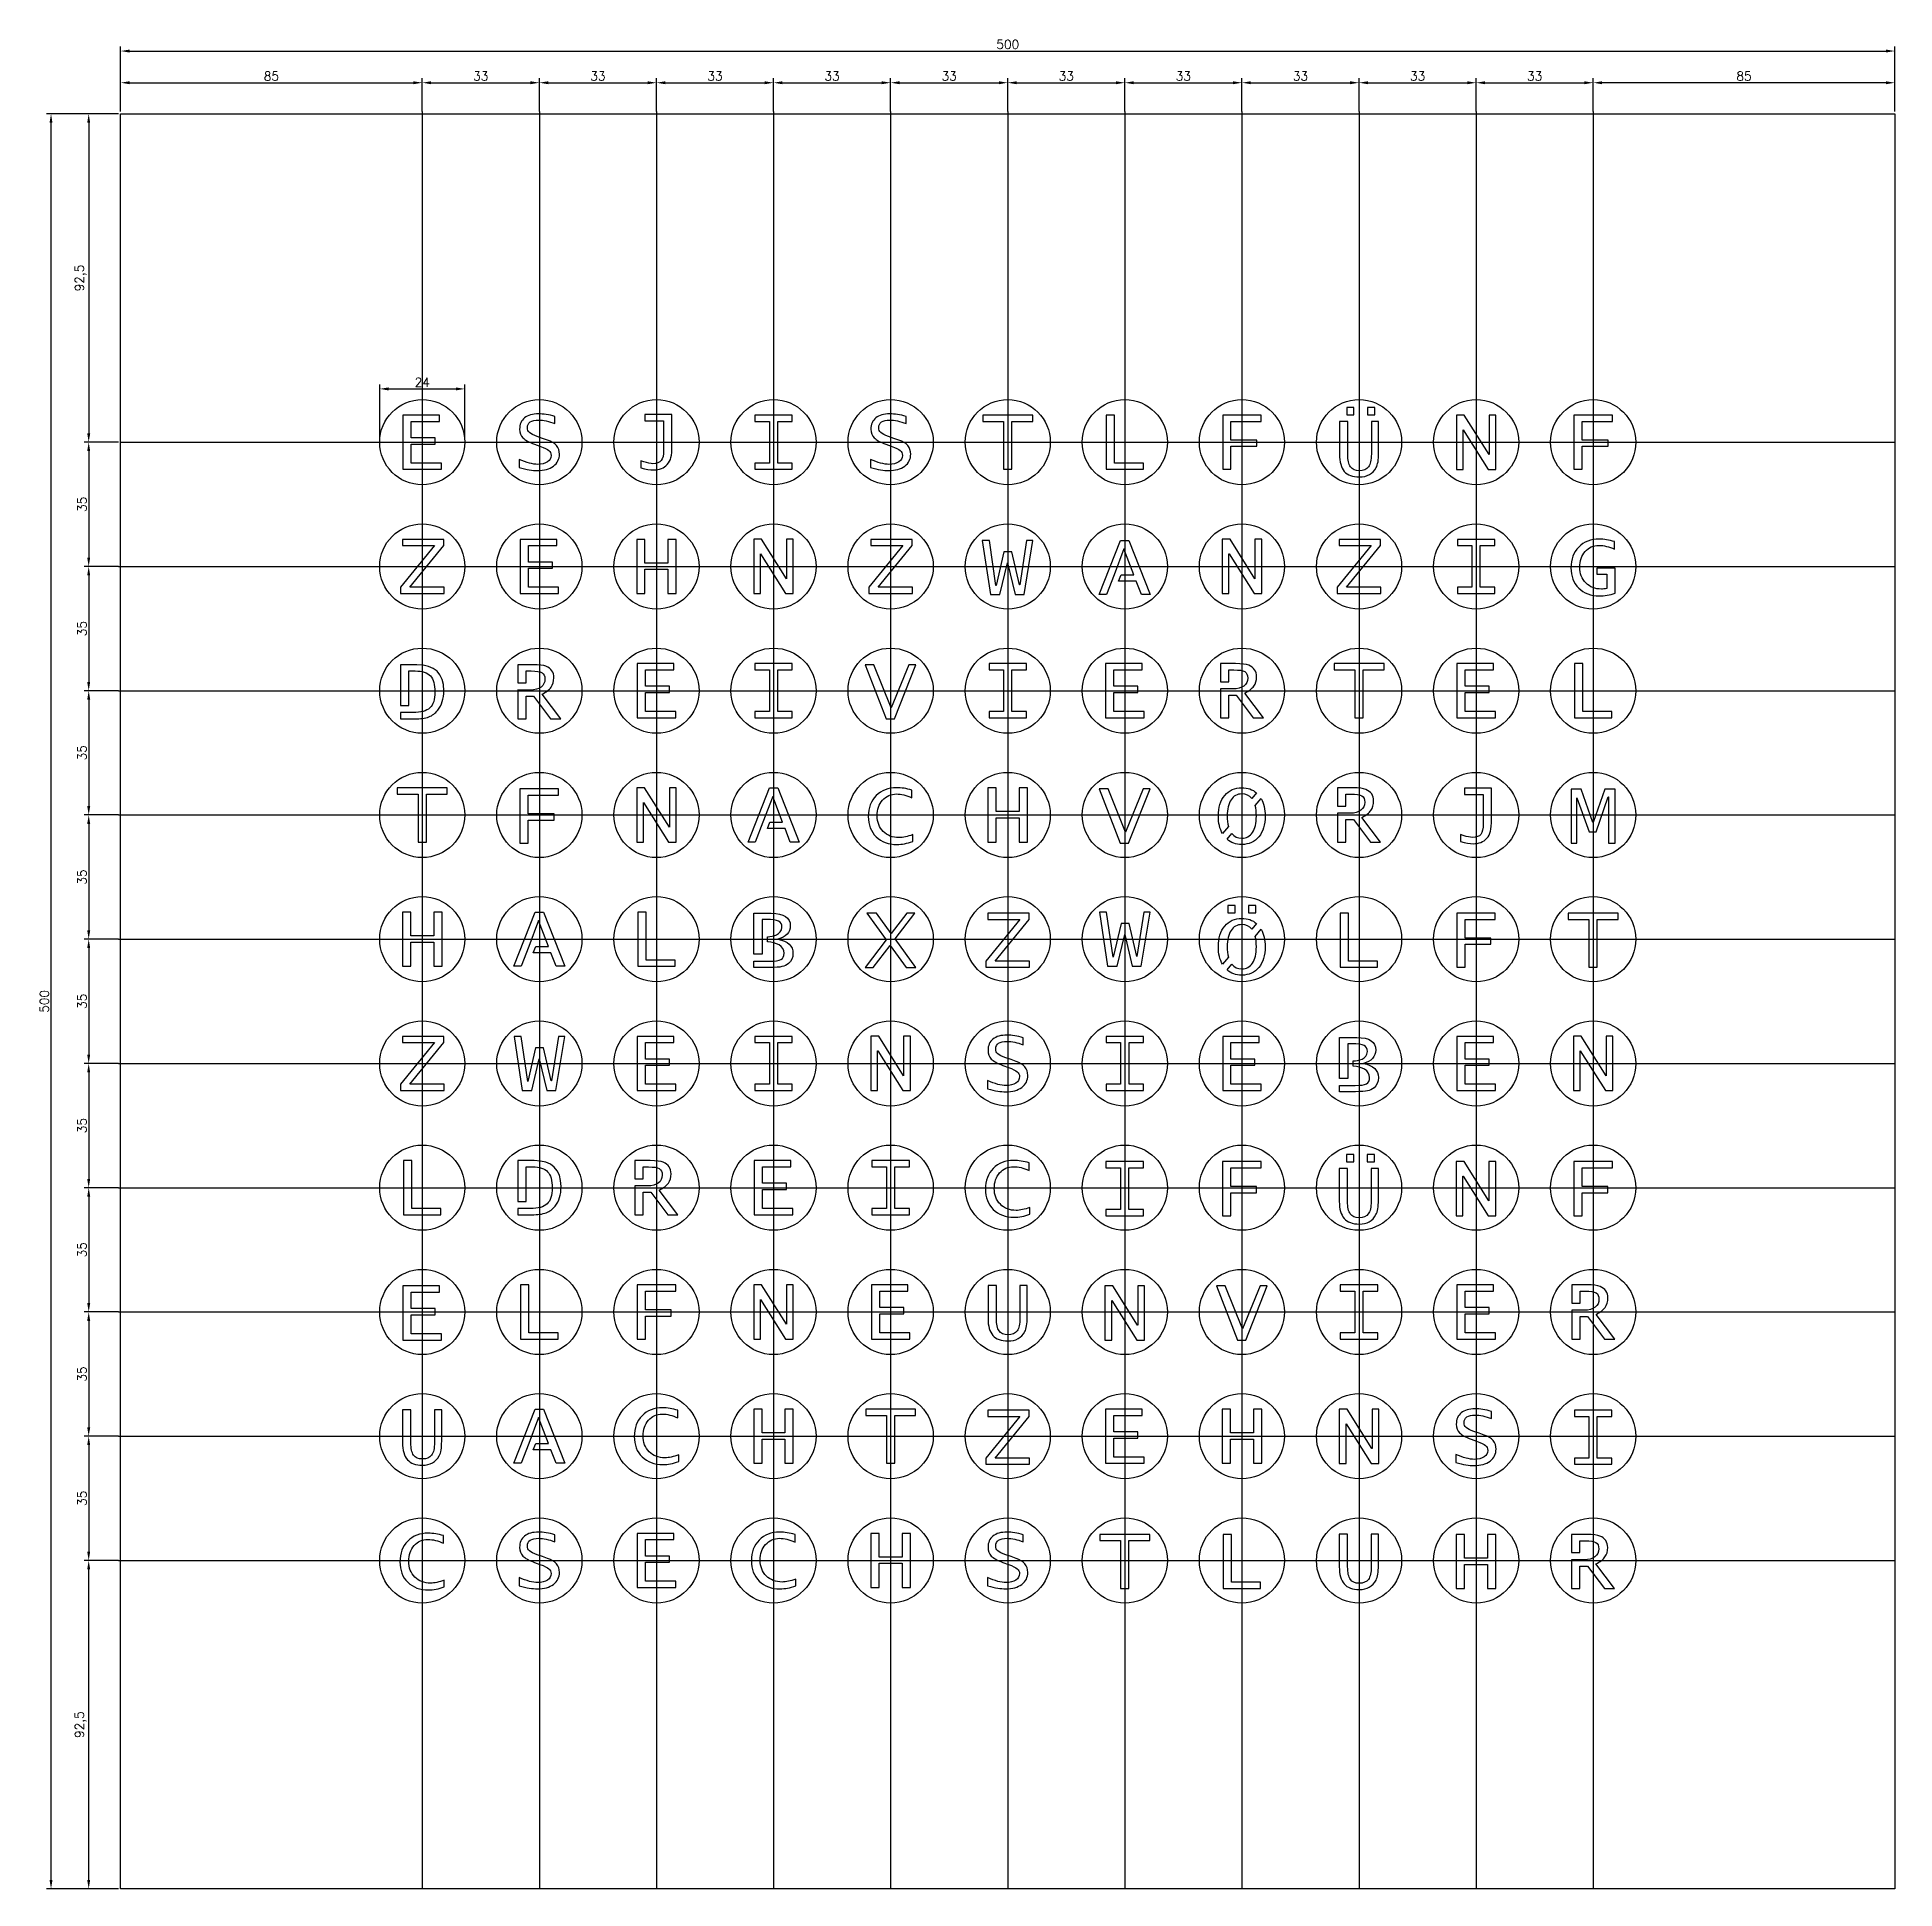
# Model space of a CAD drawing. Header units: millimetres. Extents: x 34 to 4705, y 266 to 817.
# Drawn here: x 34 to 558, y 266 to 788 of the extents above; entities that cross this region are included whole.
import ezdxf

# ---------------------------------------------------------------- set-up
doc = ezdxf.new("R2010")
doc.units = ezdxf.units.MM
doc.layers.get('0').update_dxf_attribs({"lineweight": 25, "true_color": 0xffffff})
doc.layers.get('Defpoints').update_dxf_attribs({"true_color": 0xffffff})
doc.layers.add('Ebene 1', color=7, linetype='Continuous', true_color=0xffffff)
doc.styles.get("Standard").update_dxf_attribs({"font": 'txt_____.ttf'})
doc.dimstyles.get("Standard").update_dxf_attribs({"dimtxt": 2.5, "dimasz": 2.5, "dimexe": 1.25, "dimexo": 0.625, "dimtad": 1, "dimtxsty": 'Standard', "dimcen": 2.5, "dimadec": 0, "dimazin": 0, "dimtfac": 1, "dimtmove": 0, "dimatfit": 3, "dimfxl": 1, "dimarcsym": 0})

msp = doc.modelspace()

# ---------------------------------------------------------------- blocks, each defined once
blk = doc.blocks.new('E')
at = {"layer": 'Ebene 1'}
blk.add_open_spline([(-5.47, -7.91), (-5.47, -7.91), (-5.47, 7.34), (-5.47, 7.34), (-5.47, 7.34), (-5.47, 7.34), (4.84, 7.34), (4.84, 7.34), (4.84, 7.34), (4.84, 7.34), (4.84, 5.58), (4.84, 5.58), (4.84, 5.58), (4.84, 5.58), (-3.13, 5.58), (-3.13, 5.58), (-3.13, 5.58), (-3.13, 5.58), (-3.13, 0.96), (-3.13, 0.96), (-3.13, 0.96), (-3.13, 0.96), (3.63, 0.96), (3.63, 0.96), (3.63, 0.96), (3.63, 0.96), (3.63, -0.8), (3.63, -0.8), (3.63, -0.8), (3.63, -0.8), (-3.13, -0.8), (-3.13, -0.8), (-3.13, -0.8), (-3.13, -0.8), (-3.13, -6.15), (-3.13, -6.15), (-3.13, -6.15), (-3.13, -6.15), (5.39, -6.15), (5.39, -6.15), (5.39, -6.15), (5.39, -6.15), (5.39, -7.91), (5.39, -7.91), (5.39, -7.91), (5.39, -7.91), (-5.47, -7.91), (-5.47, -7.91)], degree=3, knots=[0, 0, 0, 0, 0.083333, 0.083333, 0.083333, 0.083333, 0.166667, 0.166667, 0.166667, 0.166667, 0.25, 0.25, 0.25, 0.25, 0.333333, 0.333333, 0.333333, 0.333333, 0.416667, 0.416667, 0.416667, 0.416667, 0.5, 0.5, 0.5, 0.5, 0.583333, 0.583333, 0.583333, 0.583333, 0.666667, 0.666667, 0.666667, 0.666667, 0.75, 0.75, 0.75, 0.75, 0.833333, 0.833333, 0.833333, 0.833333, 0.916667, 0.916667, 0.916667, 0.916667, 1, 1, 1, 1], dxfattribs=at)
blk = doc.blocks.new('I')
at = {"layer": 'Ebene 1'}
blk.add_open_spline([(-5.32, -7.91), (-5.32, -7.91), (-5.32, -6.15), (-5.32, -6.15), (-5.32, -6.15), (-5.32, -6.15), (-1.22, -6.15), (-1.22, -6.15), (-1.22, -6.15), (-1.22, -6.15), (-1.22, 5.58), (-1.22, 5.58), (-1.22, 5.58), (-1.22, 5.58), (-5.32, 5.58), (-5.32, 5.58), (-5.32, 5.58), (-5.32, 5.58), (-5.32, 7.34), (-5.32, 7.34), (-5.32, 7.34), (-5.32, 7.34), (5.24, 7.34), (5.24, 7.34), (5.24, 7.34), (5.24, 7.34), (5.24, 5.58), (5.24, 5.58), (5.24, 5.58), (5.24, 5.58), (1.14, 5.58), (1.14, 5.58), (1.14, 5.58), (1.14, 5.58), (1.14, -6.15), (1.14, -6.15), (1.14, -6.15), (1.14, -6.15), (5.24, -6.15), (5.24, -6.15), (5.24, -6.15), (5.24, -6.15), (5.24, -7.91), (5.24, -7.91), (5.24, -7.91), (5.24, -7.91), (-5.32, -7.91), (-5.32, -7.91)], degree=3, knots=[0, 0, 0, 0, 0.083333, 0.083333, 0.083333, 0.083333, 0.166667, 0.166667, 0.166667, 0.166667, 0.25, 0.25, 0.25, 0.25, 0.333333, 0.333333, 0.333333, 0.333333, 0.416667, 0.416667, 0.416667, 0.416667, 0.5, 0.5, 0.5, 0.5, 0.583333, 0.583333, 0.583333, 0.583333, 0.666667, 0.666667, 0.666667, 0.666667, 0.75, 0.75, 0.75, 0.75, 0.833333, 0.833333, 0.833333, 0.833333, 0.916667, 0.916667, 0.916667, 0.916667, 1, 1, 1, 1], dxfattribs=at)
blk = doc.blocks.new('S')
at = {"layer": 'Ebene 1'}
blk.add_open_spline([(4.35, 6.98), (4.35, 6.98), (4.35, 4.95), (4.35, 4.95), (4.35, 4.95), (2.63, 5.62), (1.1, 5.95), (-0.24, 5.95), (-0.24, 5.95), (-2.35, 5.95), (-3.41, 5.24), (-3.41, 3.81), (-3.41, 3.81), (-3.41, 3.23), (-3.21, 2.77), (-2.82, 2.42), (-2.82, 2.42), (-2.42, 2.06), (-1.69, 1.7), (-0.62, 1.33), (-0.62, 1.33), (-0.62, 1.33), (0.88, 0.81), (0.88, 0.81), (0.88, 0.81), (0.88, 0.81), (2.3, 0.31), (2.3, 0.31), (2.3, 0.31), (4.52, -0.46), (5.62, -1.77), (5.62, -3.63), (5.62, -3.63), (5.62, -5.04), (5.06, -6.17), (3.93, -7.01), (3.93, -7.01), (2.8, -7.86), (1.29, -8.28), (-0.6, -8.28), (-0.6, -8.28), (-1.92, -8.28), (-3.62, -8), (-5.7, -7.43), (-5.7, -7.43), (-5.7, -7.43), (-5.7, -5.11), (-5.7, -5.11), (-5.7, -5.11), (-3.63, -6.05), (-1.9, -6.52), (-0.54, -6.52), (-0.54, -6.52), (0.62, -6.52), (1.55, -6.29), (2.24, -5.84), (2.24, -5.84), (2.93, -5.38), (3.27, -4.77), (3.27, -4), (3.27, -4), (3.27, -3.41), (3.07, -2.95), (2.66, -2.61), (2.66, -2.61), (2.25, -2.27), (1.41, -1.86), (0.13, -1.39), (0.13, -1.39), (0.13, -1.39), (-1.44, -0.83), (-1.44, -0.83), (-1.44, -0.83), (-3, -0.25), (-4.08, 0.35), (-4.69, 0.96), (-4.69, 0.96), (-5.29, 1.57), (-5.6, 2.38), (-5.6, 3.39), (-5.6, 3.39), (-5.6, 4.77), (-5.13, 5.83), (-4.2, 6.58), (-4.2, 6.58), (-3.27, 7.33), (-1.96, 7.71), (-0.27, 7.71), (-0.27, 7.71), (1.1, 7.71), (2.64, 7.47), (4.35, 6.98)], degree=3, knots=[0, 0, 0, 0, 0.043478, 0.043478, 0.043478, 0.043478, 0.086957, 0.086957, 0.086957, 0.086957, 0.130435, 0.130435, 0.130435, 0.130435, 0.173913, 0.173913, 0.173913, 0.173913, 0.217391, 0.217391, 0.217391, 0.217391, 0.26087, 0.26087, 0.26087, 0.26087, 0.304348, 0.304348, 0.304348, 0.304348, 0.347826, 0.347826, 0.347826, 0.347826, 0.391304, 0.391304, 0.391304, 0.391304, 0.434783, 0.434783, 0.434783, 0.434783, 0.478261, 0.478261, 0.478261, 0.478261, 0.521739, 0.521739, 0.521739, 0.521739, 0.565217, 0.565217, 0.565217, 0.565217, 0.608696, 0.608696, 0.608696, 0.608696, 0.652174, 0.652174, 0.652174, 0.652174, 0.695652, 0.695652, 0.695652, 0.695652, 0.73913, 0.73913, 0.73913, 0.73913, 0.782609, 0.782609, 0.782609, 0.782609, 0.826087, 0.826087, 0.826087, 0.826087, 0.869565, 0.869565, 0.869565, 0.869565, 0.913043, 0.913043, 0.913043, 0.913043, 0.956522, 0.956522, 0.956522, 0.956522, 1, 1, 1, 1], dxfattribs=at)
blk = doc.blocks.new('T')
at = {"layer": 'Ebene 1'}
blk.add_open_spline([(-1.22, -7.91), (-1.22, -7.91), (-1.22, 5.58), (-1.22, 5.58), (-1.22, 5.58), (-1.22, 5.58), (-7.07, 5.58), (-7.07, 5.58), (-7.07, 5.58), (-7.07, 5.58), (-7.07, 7.34), (-7.07, 7.34), (-7.07, 7.34), (-7.07, 7.34), (7, 7.34), (7, 7.34), (7, 7.34), (7, 7.34), (7, 5.58), (7, 5.58), (7, 5.58), (7, 5.58), (1.14, 5.58), (1.14, 5.58), (1.14, 5.58), (1.14, 5.58), (1.14, -7.91), (1.14, -7.91), (1.14, -7.91), (1.14, -7.91), (-1.22, -7.91), (-1.22, -7.91)], degree=3, knots=[0, 0, 0, 0, 0.125, 0.125, 0.125, 0.125, 0.25, 0.25, 0.25, 0.25, 0.375, 0.375, 0.375, 0.375, 0.5, 0.5, 0.5, 0.5, 0.625, 0.625, 0.625, 0.625, 0.75, 0.75, 0.75, 0.75, 0.875, 0.875, 0.875, 0.875, 1, 1, 1, 1], dxfattribs=at)
blk = doc.blocks.new('L')
at = {"layer": 'Ebene 1'}
blk.add_open_spline([(-5.32, -7.91), (-5.32, -7.91), (-5.32, 7.34), (-5.32, 7.34), (-5.32, 7.34), (-5.32, 7.34), (-2.98, 7.34), (-2.98, 7.34), (-2.98, 7.34), (-2.98, 7.34), (-2.98, -6.15), (-2.98, -6.15), (-2.98, -6.15), (-2.98, -6.15), (5.24, -6.15), (5.24, -6.15), (5.24, -6.15), (5.24, -6.15), (5.24, -7.91), (5.24, -7.91), (5.24, -7.91), (5.24, -7.91), (-5.32, -7.91), (-5.32, -7.91)], degree=3, knots=[0, 0, 0, 0, 0.166667, 0.166667, 0.166667, 0.166667, 0.333333, 0.333333, 0.333333, 0.333333, 0.5, 0.5, 0.5, 0.5, 0.666667, 0.666667, 0.666667, 0.666667, 0.833333, 0.833333, 0.833333, 0.833333, 1, 1, 1, 1], dxfattribs=at)
blk = doc.blocks.new('F')
at = {"layer": 'Ebene 1'}
blk.add_open_spline([(-5.47, -7.91), (-5.47, -7.91), (-5.47, 7.34), (-5.47, 7.34), (-5.47, 7.34), (-5.47, 7.34), (5.39, 7.34), (5.39, 7.34), (5.39, 7.34), (5.39, 7.34), (5.39, 5.58), (5.39, 5.58), (5.39, 5.58), (5.39, 5.58), (-3.13, 5.58), (-3.13, 5.58), (-3.13, 5.58), (-3.13, 5.58), (-3.13, 0.33), (-3.13, 0.33), (-3.13, 0.33), (-3.13, 0.33), (4.14, 0.33), (4.14, 0.33), (4.14, 0.33), (4.14, 0.33), (4.14, -1.43), (4.14, -1.43), (4.14, -1.43), (4.14, -1.43), (-3.13, -1.43), (-3.13, -1.43), (-3.13, -1.43), (-3.13, -1.43), (-3.13, -7.91), (-3.13, -7.91), (-3.13, -7.91), (-3.13, -7.91), (-5.47, -7.91), (-5.47, -7.91)], degree=3, knots=[0, 0, 0, 0, 0.1, 0.1, 0.1, 0.1, 0.2, 0.2, 0.2, 0.2, 0.3, 0.3, 0.3, 0.3, 0.4, 0.4, 0.4, 0.4, 0.5, 0.5, 0.5, 0.5, 0.6, 0.6, 0.6, 0.6, 0.7, 0.7, 0.7, 0.7, 0.8, 0.8, 0.8, 0.8, 0.9, 0.9, 0.9, 0.9, 1, 1, 1, 1], dxfattribs=at)
blk = doc.blocks.new('Ü')
at = {"layer": 'Ebene 1'}
for points, knots in [([(-5.57, 5.38), (-5.57, 5.38), (-3.23, 5.38), (-3.23, 5.38), (-3.23, 5.38), (-3.23, 5.38), (-3.23, -3.88), (-3.23, -3.88), (-3.23, -3.88), (-3.23, -5.49), (-2.97, -6.66), (-2.46, -7.39), (-2.46, -7.39), (-1.95, -8.11), (-1.12, -8.48), (0.02, -8.48), (0.02, -8.48), (1.22, -8.48), (2.09, -8.11), (2.62, -7.39), (2.62, -7.39), (3.15, -6.66), (3.41, -5.47), (3.41, -3.82), (3.41, -3.82), (3.41, -3.82), (3.41, 5.38), (3.41, 5.38), (3.41, 5.38), (3.41, 5.38), (5.46, 5.38), (5.46, 5.38), (5.46, 5.38), (5.46, 5.38), (5.46, -3.47), (5.46, -3.47), (5.46, -3.47), (5.46, -5.38), (5.23, -6.76), (4.78, -7.59), (4.78, -7.59), (3.82, -9.35), (2.24, -10.24), (0.04, -10.24), (0.04, -10.24), (-1.87, -10.24), (-3.28, -9.71), (-4.2, -8.67), (-4.2, -8.67), (-5.11, -7.62), (-5.57, -6.01), (-5.57, -3.84), (-5.57, -3.84), (-5.57, -3.84), (-5.57, 5.38), (-5.57, 5.38)], [0, 0, 0, 0, 0.071429, 0.071429, 0.071429, 0.071429, 0.142857, 0.142857, 0.142857, 0.142857, 0.214286, 0.214286, 0.214286, 0.214286, 0.285714, 0.285714, 0.285714, 0.285714, 0.357143, 0.357143, 0.357143, 0.357143, 0.428571, 0.428571, 0.428571, 0.428571, 0.5, 0.5, 0.5, 0.5, 0.571429, 0.571429, 0.571429, 0.571429, 0.642857, 0.642857, 0.642857, 0.642857, 0.714286, 0.714286, 0.714286, 0.714286, 0.785714, 0.785714, 0.785714, 0.785714, 0.857143, 0.857143, 0.857143, 0.857143, 0.928571, 0.928571, 0.928571, 0.928571, 1, 1, 1, 1]), ([(-3.54, 7.28), (-3.54, 7.28), (-3.54, 9.34), (-3.54, 9.34), (-3.54, 9.34), (-3.54, 9.34), (-1.48, 9.34), (-1.48, 9.34), (-1.48, 9.34), (-1.48, 9.34), (-1.48, 7.28), (-1.48, 7.28), (-1.48, 7.28), (-1.48, 7.28), (-3.54, 7.28), (-3.54, 7.28)], [0, 0, 0, 0, 0.25, 0.25, 0.25, 0.25, 0.5, 0.5, 0.5, 0.5, 0.75, 0.75, 0.75, 0.75, 1, 1, 1, 1]), ([(2.32, 7.28), (2.32, 7.28), (2.32, 9.34), (2.32, 9.34), (2.32, 9.34), (2.32, 9.34), (4.38, 9.34), (4.38, 9.34), (4.38, 9.34), (4.38, 9.34), (4.38, 7.28), (4.38, 7.28), (4.38, 7.28), (4.38, 7.28), (2.32, 7.28), (2.32, 7.28)], [0, 0, 0, 0, 0.25, 0.25, 0.25, 0.25, 0.5, 0.5, 0.5, 0.5, 0.75, 0.75, 0.75, 0.75, 1, 1, 1, 1])]:
    blk.add_open_spline(points, degree=3, knots=knots, dxfattribs=at)
blk = doc.blocks.new('N')
at = {"layer": 'Ebene 1'}
blk.add_open_spline([(-5.61, -7.93), (-5.61, -7.93), (-5.61, 7.37), (-5.61, 7.37), (-5.61, 7.37), (-5.61, 7.37), (-3.4, 7.37), (-3.4, 7.37), (-3.4, 7.37), (-3.4, 7.37), (3.59, -3.73), (3.59, -3.73), (3.59, -3.73), (3.59, -3.73), (3.62, -3.73), (3.62, -3.73), (3.62, -3.73), (3.62, -3.73), (3.62, 7.37), (3.62, 7.37), (3.62, 7.37), (3.62, 7.37), (5.53, 7.37), (5.53, 7.37), (5.53, 7.37), (5.53, 7.37), (5.53, -7.93), (5.53, -7.93), (5.53, -7.93), (5.53, -7.93), (3.37, -7.93), (3.37, -7.93), (3.37, -7.93), (3.37, -7.93), (-3.68, 3.24), (-3.68, 3.24), (-3.68, 3.24), (-3.68, 3.24), (-3.71, 3.24), (-3.71, 3.24), (-3.71, 3.24), (-3.71, 3.24), (-3.71, -7.93), (-3.71, -7.93), (-3.71, -7.93), (-3.71, -7.93), (-5.61, -7.93), (-5.61, -7.93)], degree=3, knots=[0, 0, 0, 0, 0.083333, 0.083333, 0.083333, 0.083333, 0.166667, 0.166667, 0.166667, 0.166667, 0.25, 0.25, 0.25, 0.25, 0.333333, 0.333333, 0.333333, 0.333333, 0.416667, 0.416667, 0.416667, 0.416667, 0.5, 0.5, 0.5, 0.5, 0.583333, 0.583333, 0.583333, 0.583333, 0.666667, 0.666667, 0.666667, 0.666667, 0.75, 0.75, 0.75, 0.75, 0.833333, 0.833333, 0.833333, 0.833333, 0.916667, 0.916667, 0.916667, 0.916667, 1, 1, 1, 1], dxfattribs=at)
blk = doc.blocks.new('H')
at = {"layer": 'Ebene 1'}
blk.add_open_spline([(-5.61, -7.92), (-5.61, -7.92), (-5.61, 7.33), (-5.61, 7.33), (-5.61, 7.33), (-5.61, 7.33), (-3.27, 7.33), (-3.27, 7.33), (-3.27, 7.33), (-3.27, 7.33), (-3.27, 0.67), (-3.27, 0.67), (-3.27, 0.67), (-3.27, 0.67), (3.18, 0.67), (3.18, 0.67), (3.18, 0.67), (3.18, 0.67), (3.18, 7.33), (3.18, 7.33), (3.18, 7.33), (3.18, 7.33), (5.53, 7.33), (5.53, 7.33), (5.53, 7.33), (5.53, 7.33), (5.53, -7.92), (5.53, -7.92), (5.53, -7.92), (5.53, -7.92), (3.18, -7.92), (3.18, -7.92), (3.18, -7.92), (3.18, -7.92), (3.18, -1.1), (3.18, -1.1), (3.18, -1.1), (3.18, -1.1), (-3.27, -1.1), (-3.27, -1.1), (-3.27, -1.1), (-3.27, -1.1), (-3.27, -7.92), (-3.27, -7.92), (-3.27, -7.92), (-3.27, -7.92), (-5.61, -7.92), (-5.61, -7.92)], degree=3, knots=[0, 0, 0, 0, 0.083333, 0.083333, 0.083333, 0.083333, 0.166667, 0.166667, 0.166667, 0.166667, 0.25, 0.25, 0.25, 0.25, 0.333333, 0.333333, 0.333333, 0.333333, 0.416667, 0.416667, 0.416667, 0.416667, 0.5, 0.5, 0.5, 0.5, 0.583333, 0.583333, 0.583333, 0.583333, 0.666667, 0.666667, 0.666667, 0.666667, 0.75, 0.75, 0.75, 0.75, 0.833333, 0.833333, 0.833333, 0.833333, 0.916667, 0.916667, 0.916667, 0.916667, 1, 1, 1, 1], dxfattribs=at)
blk = doc.blocks.new('Z')
at = {"layer": 'Ebene 1'}
blk.add_open_spline([(-6.2, -7.92), (-6.2, -7.92), (-6.2, -6.16), (-6.2, -6.16), (-6.2, -6.16), (-6.2, -6.16), (3.37, 5.57), (3.37, 5.57), (3.37, 5.57), (3.37, 5.57), (-5.61, 5.57), (-5.61, 5.57), (-5.61, 5.57), (-5.61, 5.57), (-5.61, 7.33), (-5.61, 7.33), (-5.61, 7.33), (-5.61, 7.33), (6.02, 7.33), (6.02, 7.33), (6.02, 7.33), (6.02, 7.33), (6.02, 5.57), (6.02, 5.57), (6.02, 5.57), (6.02, 5.57), (-3.54, -6.16), (-3.54, -6.16), (-3.54, -6.16), (-3.54, -6.16), (6.12, -6.16), (6.12, -6.16), (6.12, -6.16), (6.12, -6.16), (6.12, -7.92), (6.12, -7.92), (6.12, -7.92), (6.12, -7.92), (-6.2, -7.92), (-6.2, -7.92)], degree=3, knots=[0, 0, 0, 0, 0.1, 0.1, 0.1, 0.1, 0.2, 0.2, 0.2, 0.2, 0.3, 0.3, 0.3, 0.3, 0.4, 0.4, 0.4, 0.4, 0.5, 0.5, 0.5, 0.5, 0.6, 0.6, 0.6, 0.6, 0.7, 0.7, 0.7, 0.7, 0.8, 0.8, 0.8, 0.8, 0.9, 0.9, 0.9, 0.9, 1, 1, 1, 1], dxfattribs=at)
blk = doc.blocks.new('W')
at = {"layer": 'Ebene 1'}
blk.add_open_spline([(-4.9, -7.92), (-4.9, -7.92), (-7.17, 7.33), (-7.17, 7.33), (-7.17, 7.33), (-7.17, 7.33), (-5.17, 7.33), (-5.17, 7.33), (-5.17, 7.33), (-5.17, 7.33), (-3.32, -5.34), (-3.32, -5.34), (-3.32, -5.34), (-3.32, -5.34), (-3.28, -5.34), (-3.28, -5.34), (-3.28, -5.34), (-3.28, -5.34), (-1.08, 4.11), (-1.08, 4.11), (-1.08, 4.11), (-1.08, 4.11), (1.17, 4.11), (1.17, 4.11), (1.17, 4.11), (1.17, 4.11), (3.34, -5.2), (3.34, -5.2), (3.34, -5.2), (3.34, -5.2), (3.37, -5.2), (3.37, -5.2), (3.37, -5.2), (3.37, -5.2), (5.32, 7.33), (5.32, 7.33), (5.32, 7.33), (5.32, 7.33), (7.11, 7.33), (7.11, 7.33), (7.11, 7.33), (7.11, 7.33), (4.6, -7.92), (4.6, -7.92), (4.6, -7.92), (4.6, -7.92), (2.05, -7.92), (2.05, -7.92), (2.05, -7.92), (2.05, -7.92), (-0.05, 1.03), (-0.05, 1.03), (-0.05, 1.03), (-0.05, 1.03), (-0.07, 1.03), (-0.07, 1.03), (-0.07, 1.03), (-0.07, 1.03), (-2.19, -7.92), (-2.19, -7.92), (-2.19, -7.92), (-2.19, -7.92), (-4.9, -7.92), (-4.9, -7.92)], degree=3, knots=[0, 0, 0, 0, 0.0625, 0.0625, 0.0625, 0.0625, 0.125, 0.125, 0.125, 0.125, 0.1875, 0.1875, 0.1875, 0.1875, 0.25, 0.25, 0.25, 0.25, 0.3125, 0.3125, 0.3125, 0.3125, 0.375, 0.375, 0.375, 0.375, 0.4375, 0.4375, 0.4375, 0.4375, 0.5, 0.5, 0.5, 0.5, 0.5625, 0.5625, 0.5625, 0.5625, 0.625, 0.625, 0.625, 0.625, 0.6875, 0.6875, 0.6875, 0.6875, 0.75, 0.75, 0.75, 0.75, 0.8125, 0.8125, 0.8125, 0.8125, 0.875, 0.875, 0.875, 0.875, 0.9375, 0.9375, 0.9375, 0.9375, 1, 1, 1, 1], dxfattribs=at)
blk = doc.blocks.new('A')
at = {"layer": 'Ebene 1'}
blk.add_open_spline([(-1.07, -2.34), (-1.07, -2.34), (-1.74, -4.11), (-1.74, -4.11), (-1.74, -4.11), (-1.74, -4.11), (0.4, -4.11), (0.4, -4.11), (0.4, -4.11), (0.4, -4.11), (3.22, -4.11), (3.22, -4.11), (3.22, -4.11), (3.22, -4.11), (4.66, -7.92), (4.66, -7.92), (4.66, -7.92), (4.66, -7.92), (7.14, -7.92), (7.14, -7.92), (7.14, -7.92), (7.14, -7.92), (1.13, 7.33), (1.13, 7.33), (1.13, 7.33), (1.13, 7.33), (-1.21, 7.33), (-1.21, 7.33), (-1.21, 7.33), (-1.21, 7.33), (-7.23, -7.92), (-7.23, -7.92), (-7.23, -7.92), (-7.23, -7.92), (-5.2, -7.92), (-5.2, -7.92), (-5.2, -7.92), (-5.2, -7.92), (-3.04, -2.34), (-3.04, -2.34), (-3.04, -2.34), (-3.04, -2.34), (-0.27, 4.94), (-0.27, 4.94), (-0.27, 4.94), (-0.27, 4.94), (2.52, -2.34), (2.52, -2.34), (2.52, -2.34), (2.52, -2.34), (0.39, -2.34), (0.39, -2.34), (0.39, -2.34), (0.39, -2.34), (-1.07, -2.34), (-1.07, -2.34)], degree=3, knots=[0, 0, 0, 0, 0.071429, 0.071429, 0.071429, 0.071429, 0.142857, 0.142857, 0.142857, 0.142857, 0.214286, 0.214286, 0.214286, 0.214286, 0.285714, 0.285714, 0.285714, 0.285714, 0.357143, 0.357143, 0.357143, 0.357143, 0.428571, 0.428571, 0.428571, 0.428571, 0.5, 0.5, 0.5, 0.5, 0.571429, 0.571429, 0.571429, 0.571429, 0.642857, 0.642857, 0.642857, 0.642857, 0.714286, 0.714286, 0.714286, 0.714286, 0.785714, 0.785714, 0.785714, 0.785714, 0.857143, 0.857143, 0.857143, 0.857143, 0.928571, 0.928571, 0.928571, 0.928571, 1, 1, 1, 1], dxfattribs=at)
blk = doc.blocks.new('R')
at = {"layer": 'Ebene 1'}
blk.add_open_spline([(-3.75, 5.56), (-3.75, 5.56), (-3.75, 2.21), (-3.75, 2.21), (-3.75, 2.21), (-3.75, 2.21), (-6.09, 2.21), (-6.09, 2.21), (-6.09, 2.21), (-6.09, 2.21), (-6.1, 7.32), (-6.1, 7.32), (-6.1, 7.32), (-6.1, 7.32), (-1.83, 7.32), (-1.83, 7.32), (-1.83, 7.32), (-0.05, 7.32), (1.18, 7.18), (1.87, 6.88), (1.87, 6.88), (3.34, 6.27), (4.08, 5.19), (4.08, 3.65), (4.08, 3.65), (4.08, 2.59), (3.82, 1.7), (3.31, 0.99), (3.31, 0.99), (2.8, 0.28), (1.95, -0.38), (0.75, -0.99), (0.75, -0.99), (0.75, -0.99), (6.01, -7.93), (6.01, -7.93), (6.01, -7.93), (6.01, -7.93), (3.17, -7.93), (3.17, -7.93), (3.17, -7.93), (3.17, -7.93), (-1.64, -1.58), (-1.64, -1.58), (-1.64, -1.58), (-1.64, -1.58), (-3.75, -1.58), (-3.75, -1.58), (-3.75, -1.58), (-3.75, -1.58), (-3.75, -7.93), (-3.75, -7.93), (-3.75, -7.93), (-3.75, -7.93), (-6.1, -7.93), (-6.1, -7.93), (-6.1, -7.93), (-6.1, -7.93), (-6.1, 0.21), (-6.1, 0.21), (-6.1, 0.21), (-6.1, 0.21), (-2.52, 0.19), (-2.52, 0.19), (-2.52, 0.19), (-1.26, 0.18), (-0.26, 0.47), (0.48, 1.02), (0.48, 1.02), (1.21, 1.58), (1.58, 2.32), (1.58, 3.27), (1.58, 3.27), (1.58, 4.14), (1.31, 4.75), (0.75, 5.07), (0.75, 5.07), (0.2, 5.4), (-0.83, 5.56), (-2.31, 5.56), (-2.31, 5.56), (-2.31, 5.56), (-3.75, 5.56), (-3.75, 5.56)], degree=3, knots=[0, 0, 0, 0, 0.047619, 0.047619, 0.047619, 0.047619, 0.095238, 0.095238, 0.095238, 0.095238, 0.142857, 0.142857, 0.142857, 0.142857, 0.190476, 0.190476, 0.190476, 0.190476, 0.238095, 0.238095, 0.238095, 0.238095, 0.285714, 0.285714, 0.285714, 0.285714, 0.333333, 0.333333, 0.333333, 0.333333, 0.380952, 0.380952, 0.380952, 0.380952, 0.428571, 0.428571, 0.428571, 0.428571, 0.47619, 0.47619, 0.47619, 0.47619, 0.52381, 0.52381, 0.52381, 0.52381, 0.571429, 0.571429, 0.571429, 0.571429, 0.619048, 0.619048, 0.619048, 0.619048, 0.666667, 0.666667, 0.666667, 0.666667, 0.714286, 0.714286, 0.714286, 0.714286, 0.761905, 0.761905, 0.761905, 0.761905, 0.809524, 0.809524, 0.809524, 0.809524, 0.857143, 0.857143, 0.857143, 0.857143, 0.904762, 0.904762, 0.904762, 0.904762, 0.952381, 0.952381, 0.952381, 0.952381, 1, 1, 1, 1], dxfattribs=at)
blk = doc.blocks.new('D')
at = {"layer": 'Ebene 1'}
blk.add_open_spline([(-3.8, -4.17), (-3.8, -4.17), (-6.15, -4.17), (-6.15, -4.17), (-6.15, -4.17), (-6.15, -4.17), (-6.14, 7.32), (-6.14, 7.32), (-6.14, 7.32), (-6.14, 7.32), (-1.54, 7.32), (-1.54, 7.32), (-1.54, 7.32), (3.53, 7.32), (6.07, 4.88), (6.07, 0), (6.07, 0), (6.07, -2.26), (5.52, -4.09), (4.42, -5.48), (4.42, -5.48), (3.73, -6.36), (2.87, -6.99), (1.86, -7.37), (1.86, -7.37), (0.85, -7.74), (-0.49, -7.93), (-2.17, -7.93), (-2.17, -7.93), (-2.17, -7.93), (-6.14, -7.93), (-6.14, -7.93), (-6.14, -7.93), (-6.14, -7.93), (-6.14, -6.17), (-6.14, -6.17), (-6.14, -6.17), (-6.14, -6.17), (-2.62, -6.17), (-2.62, -6.17), (-2.62, -6.17), (-0.39, -6.17), (1.2, -5.73), (2.15, -4.84), (2.15, -4.84), (3.1, -3.95), (3.57, -2.46), (3.57, -0.37), (3.57, -0.37), (3.57, 1.75), (3.14, 3.27), (2.29, 4.19), (2.29, 4.19), (1.43, 5.1), (0.01, 5.56), (-1.99, 5.56), (-1.99, 5.56), (-1.99, 5.56), (-3.8, 5.56), (-3.8, 5.56), (-3.8, 5.56), (-3.8, 5.56), (-3.8, -4.17), (-3.8, -4.17)], degree=3, knots=[0, 0, 0, 0, 0.0625, 0.0625, 0.0625, 0.0625, 0.125, 0.125, 0.125, 0.125, 0.1875, 0.1875, 0.1875, 0.1875, 0.25, 0.25, 0.25, 0.25, 0.3125, 0.3125, 0.3125, 0.3125, 0.375, 0.375, 0.375, 0.375, 0.4375, 0.4375, 0.4375, 0.4375, 0.5, 0.5, 0.5, 0.5, 0.5625, 0.5625, 0.5625, 0.5625, 0.625, 0.625, 0.625, 0.625, 0.6875, 0.6875, 0.6875, 0.6875, 0.75, 0.75, 0.75, 0.75, 0.8125, 0.8125, 0.8125, 0.8125, 0.875, 0.875, 0.875, 0.875, 0.9375, 0.9375, 0.9375, 0.9375, 1, 1, 1, 1], dxfattribs=at)
blk = doc.blocks.new('C')
at = {"layer": 'Ebene 1'}
blk.add_open_spline([(6.22, -7.46), (4.65, -8.03), (3.17, -8.31), (1.78, -8.31), (1.78, -8.31), (-0.64, -8.31), (-2.59, -7.58), (-4.08, -6.13), (-4.08, -6.13), (-5.56, -4.67), (-6.3, -2.76), (-6.3, -0.39), (-6.3, -0.39), (-6.3, 2.01), (-5.56, 3.96), (-4.09, 5.44), (-4.09, 5.44), (-2.61, 6.93), (-0.69, 7.68), (1.69, 7.68), (1.69, 7.68), (3.04, 7.68), (4.48, 7.45), (6.01, 6.99), (6.01, 6.99), (6.01, 6.99), (6.01, 4.84), (6.01, 4.84), (6.01, 4.84), (4.44, 5.56), (2.98, 5.92), (1.62, 5.92), (1.62, 5.92), (0.04, 5.92), (-1.26, 5.34), (-2.28, 4.18), (-2.28, 4.18), (-3.3, 3.03), (-3.8, 1.55), (-3.8, -0.23), (-3.8, -0.23), (-3.8, -2.04), (-3.23, -3.52), (-2.08, -4.67), (-2.08, -4.67), (-0.93, -5.82), (0.55, -6.39), (2.36, -6.39), (2.36, -6.39), (3.45, -6.39), (4.74, -6.11), (6.22, -5.54), (6.22, -5.54), (6.22, -5.54), (6.22, -7.46), (6.22, -7.46)], degree=3, knots=[0, 0, 0, 0, 0.071429, 0.071429, 0.071429, 0.071429, 0.142857, 0.142857, 0.142857, 0.142857, 0.214286, 0.214286, 0.214286, 0.214286, 0.285714, 0.285714, 0.285714, 0.285714, 0.357143, 0.357143, 0.357143, 0.357143, 0.428571, 0.428571, 0.428571, 0.428571, 0.5, 0.5, 0.5, 0.5, 0.571429, 0.571429, 0.571429, 0.571429, 0.642857, 0.642857, 0.642857, 0.642857, 0.714286, 0.714286, 0.714286, 0.714286, 0.785714, 0.785714, 0.785714, 0.785714, 0.857143, 0.857143, 0.857143, 0.857143, 0.928571, 0.928571, 0.928571, 0.928571, 1, 1, 1, 1], dxfattribs=at)
blk = doc.blocks.new('*D26')
at = {"color": 0, "lineweight": -2, "transparency": 16777216}
for p, q in [((56.89, 766.08), (36.64, 766.08)), ((37.89, 268.58), (37.89, 763.58)), ((56.89, 266.08), (36.64, 266.08))]:
    blk.add_line(p, q, dxfattribs=at)
at = {"color": 0, "transparency": 16777216}
for points in [[(37.47, 763.58), (38.3, 763.58), (37.89, 766.08)], [(37.47, 268.58), (38.3, 268.58), (37.89, 266.08)]]:
    blk.add_solid(points, dxfattribs=at)
at = {"layer": 'Defpoints', "color": 0, "transparency": 16777216}
for p in [(37.89, 766.08), (57.51, 766.08), (57.51, 266.08)]:
    blk.add_point(p, dxfattribs=at)
at = {"color": 0, "transparency": 16777216, "insert": (37.26, 516.08), "char_height": 2.5, "attachment_point": 8, "rotation": 90}
blk.add_mtext('500', dxfattribs=at)
blk = doc.blocks.new('*D27')
at = {"color": 0, "lineweight": -2, "transparency": 16777216}
for p, q in [((142.51, 766.71), (142.51, 776.1)), ((145.01, 774.85), (173.01, 774.85)), ((175.51, 766.71), (175.51, 776.1))]:
    blk.add_line(p, q, dxfattribs=at)
at = {"color": 0, "transparency": 16777216}
for points in [[(145.01, 775.26), (145.01, 774.43), (142.51, 774.85)], [(173.01, 775.26), (173.01, 774.43), (175.51, 774.85)]]:
    blk.add_solid(points, dxfattribs=at)
at = {"layer": 'Defpoints', "color": 0, "transparency": 16777216}
for p in [(175.51, 774.85), (142.51, 766.08), (175.51, 766.08)]:
    blk.add_point(p, dxfattribs=at)
at = {"color": 0, "transparency": 16777216, "insert": (159.01, 775.47), "char_height": 2.5, "attachment_point": 8}
blk.add_mtext('33', dxfattribs=at)
blk = doc.blocks.new('*D28')
at = {"color": 0, "lineweight": -2, "transparency": 16777216}
for p, q in [((175.51, 766.71), (175.51, 776.1)), ((178.01, 774.85), (206.01, 774.85)), ((208.51, 766.71), (208.51, 776.1))]:
    blk.add_line(p, q, dxfattribs=at)
at = {"color": 0, "transparency": 16777216}
for points in [[(178.01, 775.26), (178.01, 774.43), (175.51, 774.85)], [(206.01, 775.26), (206.01, 774.43), (208.51, 774.85)]]:
    blk.add_solid(points, dxfattribs=at)
at = {"layer": 'Defpoints', "color": 0, "transparency": 16777216}
for p in [(208.51, 774.85), (175.51, 766.08), (208.51, 766.08)]:
    blk.add_point(p, dxfattribs=at)
at = {"color": 0, "transparency": 16777216, "insert": (192.01, 775.47), "char_height": 2.5, "attachment_point": 8}
blk.add_mtext('33', dxfattribs=at)
blk = doc.blocks.new('*D29')
at = {"color": 0, "lineweight": -2, "transparency": 16777216}
for p, q in [((208.51, 766.71), (208.51, 776.1)), ((211.01, 774.85), (239.01, 774.85)), ((241.51, 766.71), (241.51, 776.1))]:
    blk.add_line(p, q, dxfattribs=at)
at = {"color": 0, "transparency": 16777216}
for points in [[(211.01, 775.26), (211.01, 774.43), (208.51, 774.85)], [(239.01, 775.26), (239.01, 774.43), (241.51, 774.85)]]:
    blk.add_solid(points, dxfattribs=at)
at = {"layer": 'Defpoints', "color": 0, "transparency": 16777216}
for p in [(241.51, 774.85), (208.51, 766.08), (241.51, 766.08)]:
    blk.add_point(p, dxfattribs=at)
at = {"color": 0, "transparency": 16777216, "insert": (225.01, 775.47), "char_height": 2.5, "attachment_point": 8}
blk.add_mtext('33', dxfattribs=at)
blk = doc.blocks.new('*D30')
at = {"color": 0, "lineweight": -2, "transparency": 16777216}
for p, q in [((241.51, 766.71), (241.51, 776.1)), ((244.01, 774.85), (272.01, 774.85)), ((274.51, 766.71), (274.51, 776.1))]:
    blk.add_line(p, q, dxfattribs=at)
at = {"color": 0, "transparency": 16777216}
for points in [[(244.01, 775.26), (244.01, 774.43), (241.51, 774.85)], [(272.01, 775.26), (272.01, 774.43), (274.51, 774.85)]]:
    blk.add_solid(points, dxfattribs=at)
at = {"layer": 'Defpoints', "color": 0, "transparency": 16777216}
for p in [(274.51, 774.85), (241.51, 766.08), (274.51, 766.08)]:
    blk.add_point(p, dxfattribs=at)
at = {"color": 0, "transparency": 16777216, "insert": (258.01, 775.47), "char_height": 2.5, "attachment_point": 8}
blk.add_mtext('33', dxfattribs=at)
blk = doc.blocks.new('*D31')
at = {"color": 0, "lineweight": -2, "transparency": 16777216}
for p, q in [((274.51, 766.71), (274.51, 776.1)), ((277.01, 774.85), (305.01, 774.85)), ((307.51, 766.71), (307.51, 776.1))]:
    blk.add_line(p, q, dxfattribs=at)
at = {"color": 0, "transparency": 16777216}
for points in [[(277.01, 775.26), (277.01, 774.43), (274.51, 774.85)], [(305.01, 775.26), (305.01, 774.43), (307.51, 774.85)]]:
    blk.add_solid(points, dxfattribs=at)
at = {"layer": 'Defpoints', "color": 0, "transparency": 16777216}
for p in [(307.51, 774.85), (274.51, 766.08), (307.51, 766.08)]:
    blk.add_point(p, dxfattribs=at)
at = {"color": 0, "transparency": 16777216, "insert": (291.01, 775.47), "char_height": 2.5, "attachment_point": 8}
blk.add_mtext('33', dxfattribs=at)
blk = doc.blocks.new('*D32')
at = {"color": 0, "lineweight": -2, "transparency": 16777216}
for p, q in [((307.51, 766.71), (307.51, 776.1)), ((310.01, 774.85), (338.01, 774.85)), ((340.51, 766.71), (340.51, 776.1))]:
    blk.add_line(p, q, dxfattribs=at)
at = {"color": 0, "transparency": 16777216}
for points in [[(310.01, 775.26), (310.01, 774.43), (307.51, 774.85)], [(338.01, 775.26), (338.01, 774.43), (340.51, 774.85)]]:
    blk.add_solid(points, dxfattribs=at)
at = {"layer": 'Defpoints', "color": 0, "transparency": 16777216}
for p in [(340.51, 774.85), (307.51, 766.08), (340.51, 766.08)]:
    blk.add_point(p, dxfattribs=at)
at = {"color": 0, "transparency": 16777216, "insert": (324.01, 775.47), "char_height": 2.5, "attachment_point": 8}
blk.add_mtext('33', dxfattribs=at)
blk = doc.blocks.new('*D33')
at = {"color": 0, "lineweight": -2, "transparency": 16777216}
for p, q in [((340.51, 766.71), (340.51, 776.1)), ((343.01, 774.85), (371.01, 774.85)), ((373.51, 766.71), (373.51, 776.1))]:
    blk.add_line(p, q, dxfattribs=at)
at = {"color": 0, "transparency": 16777216}
for points in [[(343.01, 775.26), (343.01, 774.43), (340.51, 774.85)], [(371.01, 775.26), (371.01, 774.43), (373.51, 774.85)]]:
    blk.add_solid(points, dxfattribs=at)
at = {"layer": 'Defpoints', "color": 0, "transparency": 16777216}
for p in [(373.51, 774.85), (340.51, 766.08), (373.51, 766.08)]:
    blk.add_point(p, dxfattribs=at)
at = {"color": 0, "transparency": 16777216, "insert": (357.01, 775.47), "char_height": 2.5, "attachment_point": 8}
blk.add_mtext('33', dxfattribs=at)
blk = doc.blocks.new('*D34')
at = {"color": 0, "lineweight": -2, "transparency": 16777216}
for p, q in [((373.51, 766.71), (373.51, 776.1)), ((376.01, 774.85), (404.01, 774.85)), ((406.51, 766.71), (406.51, 776.1))]:
    blk.add_line(p, q, dxfattribs=at)
at = {"color": 0, "transparency": 16777216}
for points in [[(376.01, 775.26), (376.01, 774.43), (373.51, 774.85)], [(404.01, 775.26), (404.01, 774.43), (406.51, 774.85)]]:
    blk.add_solid(points, dxfattribs=at)
at = {"layer": 'Defpoints', "color": 0, "transparency": 16777216}
for p in [(406.51, 774.85), (373.51, 766.08), (406.51, 766.08)]:
    blk.add_point(p, dxfattribs=at)
at = {"color": 0, "transparency": 16777216, "insert": (390.01, 775.47), "char_height": 2.5, "attachment_point": 8}
blk.add_mtext('33', dxfattribs=at)
blk = doc.blocks.new('*D35')
at = {"color": 0, "lineweight": -2, "transparency": 16777216}
for p, q in [((406.51, 766.71), (406.51, 776.1)), ((409.01, 774.85), (437.01, 774.85)), ((439.51, 766.71), (439.51, 776.1))]:
    blk.add_line(p, q, dxfattribs=at)
at = {"color": 0, "transparency": 16777216}
for points in [[(409.01, 775.26), (409.01, 774.43), (406.51, 774.85)], [(437.01, 775.26), (437.01, 774.43), (439.51, 774.85)]]:
    blk.add_solid(points, dxfattribs=at)
at = {"layer": 'Defpoints', "color": 0, "transparency": 16777216}
for p in [(439.51, 774.85), (406.51, 766.08), (439.51, 766.08)]:
    blk.add_point(p, dxfattribs=at)
at = {"color": 0, "transparency": 16777216, "insert": (423.01, 775.47), "char_height": 2.5, "attachment_point": 8}
blk.add_mtext('33', dxfattribs=at)
blk = doc.blocks.new('*D36')
at = {"color": 0, "lineweight": -2, "transparency": 16777216}
for p, q in [((439.51, 766.71), (439.51, 776.1)), ((442.01, 774.85), (470.01, 774.85)), ((472.51, 766.71), (472.51, 776.1))]:
    blk.add_line(p, q, dxfattribs=at)
at = {"color": 0, "transparency": 16777216}
for points in [[(442.01, 775.26), (442.01, 774.43), (439.51, 774.85)], [(470.01, 775.26), (470.01, 774.43), (472.51, 774.85)]]:
    blk.add_solid(points, dxfattribs=at)
at = {"layer": 'Defpoints', "color": 0, "transparency": 16777216}
for p in [(472.51, 774.85), (439.51, 766.08), (472.51, 766.08)]:
    blk.add_point(p, dxfattribs=at)
at = {"color": 0, "transparency": 16777216, "insert": (456.01, 775.47), "char_height": 2.5, "attachment_point": 8}
blk.add_mtext('33', dxfattribs=at)
blk = doc.blocks.new('*D37')
at = {"color": 0, "lineweight": -2, "transparency": 16777216}
for p, q in [((56.89, 673.58), (47.26, 673.58)), ((48.51, 671.08), (48.51, 641.08)), ((56.89, 638.58), (47.26, 638.58))]:
    blk.add_line(p, q, dxfattribs=at)
at = {"color": 0, "transparency": 16777216}
for points in [[(48.09, 671.08), (48.93, 671.08), (48.51, 673.58)], [(48.09, 641.08), (48.93, 641.08), (48.51, 638.58)]]:
    blk.add_solid(points, dxfattribs=at)
at = {"layer": 'Defpoints', "color": 0, "transparency": 16777216}
for p in [(57.51, 673.58), (48.51, 638.58), (57.51, 638.58)]:
    blk.add_point(p, dxfattribs=at)
at = {"color": 0, "transparency": 16777216, "insert": (47.89, 656.08), "char_height": 2.5, "attachment_point": 8, "rotation": 90}
blk.add_mtext('35', dxfattribs=at)
blk = doc.blocks.new('*D38')
at = {"color": 0, "lineweight": -2, "transparency": 16777216}
for p, q in [((56.89, 638.58), (47.26, 638.58)), ((48.51, 636.08), (48.51, 606.08)), ((56.89, 603.58), (47.26, 603.58))]:
    blk.add_line(p, q, dxfattribs=at)
at = {"color": 0, "transparency": 16777216}
for points in [[(48.09, 636.08), (48.93, 636.08), (48.51, 638.58)], [(48.09, 606.08), (48.93, 606.08), (48.51, 603.58)]]:
    blk.add_solid(points, dxfattribs=at)
at = {"layer": 'Defpoints', "color": 0, "transparency": 16777216}
for p in [(57.51, 638.58), (48.51, 603.58), (57.51, 603.58)]:
    blk.add_point(p, dxfattribs=at)
at = {"color": 0, "transparency": 16777216, "insert": (47.89, 621.08), "char_height": 2.5, "attachment_point": 8, "rotation": 90}
blk.add_mtext('35', dxfattribs=at)
blk = doc.blocks.new('*D39')
at = {"color": 0, "lineweight": -2, "transparency": 16777216}
for p, q in [((56.89, 603.58), (47.26, 603.58)), ((48.51, 601.08), (48.51, 571.08)), ((56.89, 568.58), (47.26, 568.58))]:
    blk.add_line(p, q, dxfattribs=at)
at = {"color": 0, "transparency": 16777216}
for points in [[(48.09, 601.08), (48.93, 601.08), (48.51, 603.58)], [(48.09, 571.08), (48.93, 571.08), (48.51, 568.58)]]:
    blk.add_solid(points, dxfattribs=at)
at = {"layer": 'Defpoints', "color": 0, "transparency": 16777216}
for p in [(57.51, 603.58), (48.51, 568.58), (57.51, 568.58)]:
    blk.add_point(p, dxfattribs=at)
at = {"color": 0, "transparency": 16777216, "insert": (47.89, 586.08), "char_height": 2.5, "attachment_point": 8, "rotation": 90}
blk.add_mtext('35', dxfattribs=at)
blk = doc.blocks.new('*D40')
at = {"color": 0, "lineweight": -2, "transparency": 16777216}
for p, q in [((56.89, 568.58), (47.26, 568.58)), ((48.51, 566.08), (48.51, 536.08)), ((56.89, 533.58), (47.26, 533.58))]:
    blk.add_line(p, q, dxfattribs=at)
at = {"color": 0, "transparency": 16777216}
for points in [[(48.09, 566.08), (48.93, 566.08), (48.51, 568.58)], [(48.09, 536.08), (48.93, 536.08), (48.51, 533.58)]]:
    blk.add_solid(points, dxfattribs=at)
at = {"layer": 'Defpoints', "color": 0, "transparency": 16777216}
for p in [(57.51, 568.58), (48.51, 533.58), (57.51, 533.58)]:
    blk.add_point(p, dxfattribs=at)
at = {"color": 0, "transparency": 16777216, "insert": (47.89, 551.08), "char_height": 2.5, "attachment_point": 8, "rotation": 90}
blk.add_mtext('35', dxfattribs=at)
blk = doc.blocks.new('*D41')
at = {"color": 0, "lineweight": -2, "transparency": 16777216}
for p, q in [((56.89, 533.58), (47.26, 533.58)), ((48.51, 531.08), (48.51, 501.08)), ((56.89, 498.58), (47.26, 498.58))]:
    blk.add_line(p, q, dxfattribs=at)
at = {"color": 0, "transparency": 16777216}
for points in [[(48.09, 531.08), (48.93, 531.08), (48.51, 533.58)], [(48.09, 501.08), (48.93, 501.08), (48.51, 498.58)]]:
    blk.add_solid(points, dxfattribs=at)
at = {"layer": 'Defpoints', "color": 0, "transparency": 16777216}
for p in [(57.51, 533.58), (48.51, 498.58), (57.51, 498.58)]:
    blk.add_point(p, dxfattribs=at)
at = {"color": 0, "transparency": 16777216, "insert": (47.89, 516.08), "char_height": 2.5, "attachment_point": 8, "rotation": 90}
blk.add_mtext('35', dxfattribs=at)
blk = doc.blocks.new('*D42')
at = {"color": 0, "lineweight": -2, "transparency": 16777216}
for p, q in [((56.89, 498.58), (47.26, 498.58)), ((48.51, 496.08), (48.51, 466.08)), ((56.89, 463.58), (47.26, 463.58))]:
    blk.add_line(p, q, dxfattribs=at)
at = {"color": 0, "transparency": 16777216}
for points in [[(48.09, 496.08), (48.93, 496.08), (48.51, 498.58)], [(48.09, 466.08), (48.93, 466.08), (48.51, 463.58)]]:
    blk.add_solid(points, dxfattribs=at)
at = {"layer": 'Defpoints', "color": 0, "transparency": 16777216}
for p in [(57.51, 498.58), (48.51, 463.58), (57.51, 463.58)]:
    blk.add_point(p, dxfattribs=at)
at = {"color": 0, "transparency": 16777216, "insert": (47.89, 481.08), "char_height": 2.5, "attachment_point": 8, "rotation": 90}
blk.add_mtext('35', dxfattribs=at)
blk = doc.blocks.new('*D43')
at = {"color": 0, "lineweight": -2, "transparency": 16777216}
for p, q in [((56.89, 463.58), (47.26, 463.58)), ((48.51, 461.08), (48.51, 431.08)), ((56.89, 428.58), (47.26, 428.58))]:
    blk.add_line(p, q, dxfattribs=at)
at = {"color": 0, "transparency": 16777216}
for points in [[(48.09, 461.08), (48.93, 461.08), (48.51, 463.58)], [(48.09, 431.08), (48.93, 431.08), (48.51, 428.58)]]:
    blk.add_solid(points, dxfattribs=at)
at = {"layer": 'Defpoints', "color": 0, "transparency": 16777216}
for p in [(57.51, 463.58), (48.51, 428.58), (57.51, 428.58)]:
    blk.add_point(p, dxfattribs=at)
at = {"color": 0, "transparency": 16777216, "insert": (47.89, 446.08), "char_height": 2.5, "attachment_point": 8, "rotation": 90}
blk.add_mtext('35', dxfattribs=at)
blk = doc.blocks.new('*D44')
at = {"color": 0, "lineweight": -2, "transparency": 16777216}
for p, q in [((56.89, 428.58), (47.26, 428.58)), ((48.51, 426.08), (48.51, 396.08)), ((56.89, 393.58), (47.26, 393.58))]:
    blk.add_line(p, q, dxfattribs=at)
at = {"color": 0, "transparency": 16777216}
for points in [[(48.09, 426.08), (48.93, 426.08), (48.51, 428.58)], [(48.09, 396.08), (48.93, 396.08), (48.51, 393.58)]]:
    blk.add_solid(points, dxfattribs=at)
at = {"layer": 'Defpoints', "color": 0, "transparency": 16777216}
for p in [(57.51, 428.58), (48.51, 393.58), (57.51, 393.58)]:
    blk.add_point(p, dxfattribs=at)
at = {"color": 0, "transparency": 16777216, "insert": (47.89, 411.08), "char_height": 2.5, "attachment_point": 8, "rotation": 90}
blk.add_mtext('35', dxfattribs=at)
blk = doc.blocks.new('*D45')
at = {"color": 0, "lineweight": -2, "transparency": 16777216}
for p, q in [((56.89, 393.58), (47.26, 393.58)), ((48.51, 391.08), (48.51, 361.08)), ((56.89, 358.58), (47.26, 358.58))]:
    blk.add_line(p, q, dxfattribs=at)
at = {"color": 0, "transparency": 16777216}
for points in [[(48.09, 391.08), (48.93, 391.08), (48.51, 393.58)], [(48.09, 361.08), (48.93, 361.08), (48.51, 358.58)]]:
    blk.add_solid(points, dxfattribs=at)
at = {"layer": 'Defpoints', "color": 0, "transparency": 16777216}
for p in [(57.51, 393.58), (48.51, 358.58), (57.51, 358.58)]:
    blk.add_point(p, dxfattribs=at)
at = {"color": 0, "transparency": 16777216, "insert": (47.89, 376.08), "char_height": 2.5, "attachment_point": 8, "rotation": 90}
blk.add_mtext('35', dxfattribs=at)
blk = doc.blocks.new('*D46')
at = {"color": 0, "lineweight": -2, "transparency": 16777216}
for p, q in [((130.51, 674.21), (130.51, 689.85)), ((133.01, 688.6), (152.01, 688.6)), ((154.51, 674.21), (154.51, 689.85))]:
    blk.add_line(p, q, dxfattribs=at)
at = {"color": 0, "transparency": 16777216}
for points in [[(133.01, 689.02), (133.01, 688.18), (130.51, 688.6)], [(152.01, 689.02), (152.01, 688.18), (154.51, 688.6)]]:
    blk.add_solid(points, dxfattribs=at)
at = {"layer": 'Defpoints', "color": 0, "transparency": 16777216}
for p in [(154.51, 688.6), (130.51, 673.58), (154.51, 673.58)]:
    blk.add_point(p, dxfattribs=at)
at = {"color": 0, "transparency": 16777216, "insert": (142.51, 689.22), "char_height": 2.5, "attachment_point": 8}
blk.add_mtext('24', dxfattribs=at)
blk = doc.blocks.new('J')
at = {"layer": 'Ebene 1'}
blk.add_open_spline([(-4.4, -7.52), (-4.4, -7.52), (-4.4, -5.54), (-4.4, -5.54), (-4.4, -5.54), (-4.4, -5.54), (-3.62, -5.8), (-3.62, -5.8), (-3.62, -5.8), (-2.53, -6.15), (-1.67, -6.33), (-1.04, -6.33), (-1.04, -6.33), (0.08, -6.33), (0.86, -6.04), (1.31, -5.46), (1.31, -5.46), (1.76, -4.89), (1.98, -3.87), (1.98, -2.4), (1.98, -2.4), (1.98, -2.4), (1.98, 5.77), (1.98, 5.77), (1.98, 5.77), (1.98, 5.77), (-3.3, 5.77), (-3.3, 5.77), (-3.3, 5.77), (-3.3, 5.77), (-3.3, 7.53), (-3.3, 7.53), (-3.3, 7.53), (-3.3, 7.53), (4.32, 7.53), (4.32, 7.53), (4.32, 7.53), (4.32, 7.53), (4.32, -1.15), (4.32, -1.15), (4.32, -1.15), (4.32, -2.7), (4.23, -3.85), (4.05, -4.6), (4.05, -4.6), (3.87, -5.35), (3.52, -6.01), (3, -6.58), (3, -6.58), (2.1, -7.59), (0.81, -8.09), (-0.87, -8.09), (-0.87, -8.09), (-1.78, -8.09), (-2.96, -7.9), (-4.4, -7.52)], degree=3, knots=[0, 0, 0, 0, 0.071429, 0.071429, 0.071429, 0.071429, 0.142857, 0.142857, 0.142857, 0.142857, 0.214286, 0.214286, 0.214286, 0.214286, 0.285714, 0.285714, 0.285714, 0.285714, 0.357143, 0.357143, 0.357143, 0.357143, 0.428571, 0.428571, 0.428571, 0.428571, 0.5, 0.5, 0.5, 0.5, 0.571429, 0.571429, 0.571429, 0.571429, 0.642857, 0.642857, 0.642857, 0.642857, 0.714286, 0.714286, 0.714286, 0.714286, 0.785714, 0.785714, 0.785714, 0.785714, 0.857143, 0.857143, 0.857143, 0.857143, 0.928571, 0.928571, 0.928571, 0.928571, 1, 1, 1, 1], dxfattribs=at)
blk = doc.blocks.new('G')
at = {"layer": 'Ebene 1'}
blk.add_open_spline([(6.02, 7.01), (6.02, 7.01), (6.02, 4.86), (6.02, 4.86), (6.02, 4.86), (4.45, 5.58), (2.99, 5.94), (1.62, 5.94), (1.62, 5.94), (0.04, 5.94), (-1.25, 5.36), (-2.27, 4.2), (-2.27, 4.2), (-3.29, 3.05), (-3.8, 1.57), (-3.8, -0.21), (-3.8, -0.21), (-3.8, -2.02), (-3.22, -3.49), (-2.07, -4.64), (-2.07, -4.64), (-0.92, -5.8), (0.54, -6.37), (2.32, -6.37), (2.32, -6.37), (2.73, -6.37), (3.25, -6.32), (3.87, -6.23), (3.87, -6.23), (3.87, -6.23), (3.87, -2.2), (3.87, -2.2), (3.87, -2.2), (3.87, -2.2), (1.01, -2.2), (1.01, -2.2), (1.01, -2.2), (1.01, -2.2), (1.01, -0.44), (1.01, -0.44), (1.01, -0.44), (1.01, -0.44), (6.21, -0.44), (6.21, -0.44), (6.21, -0.44), (6.21, -0.44), (6.21, -7.53), (6.21, -7.53), (6.21, -7.53), (4.62, -8.03), (3.11, -8.29), (1.68, -8.29), (1.68, -8.29), (-0.68, -8.29), (-2.6, -7.55), (-4.08, -6.09), (-4.08, -6.09), (-5.55, -4.62), (-6.29, -2.72), (-6.29, -0.37), (-6.29, -0.37), (-6.29, 2.03), (-5.55, 3.98), (-4.08, 5.46), (-4.08, 5.46), (-2.61, 6.95), (-0.68, 7.7), (1.7, 7.7), (1.7, 7.7), (3.04, 7.7), (4.48, 7.47), (6.02, 7.01)], degree=3, knots=[0, 0, 0, 0, 0.055556, 0.055556, 0.055556, 0.055556, 0.111111, 0.111111, 0.111111, 0.111111, 0.166667, 0.166667, 0.166667, 0.166667, 0.222222, 0.222222, 0.222222, 0.222222, 0.277778, 0.277778, 0.277778, 0.277778, 0.333333, 0.333333, 0.333333, 0.333333, 0.388889, 0.388889, 0.388889, 0.388889, 0.444444, 0.444444, 0.444444, 0.444444, 0.5, 0.5, 0.5, 0.5, 0.555556, 0.555556, 0.555556, 0.555556, 0.611111, 0.611111, 0.611111, 0.611111, 0.666667, 0.666667, 0.666667, 0.666667, 0.722222, 0.722222, 0.722222, 0.722222, 0.777778, 0.777778, 0.777778, 0.777778, 0.833333, 0.833333, 0.833333, 0.833333, 0.888889, 0.888889, 0.888889, 0.888889, 0.944444, 0.944444, 0.944444, 0.944444, 1, 1, 1, 1], dxfattribs=at)
blk = doc.blocks.new('V')
at = {"layer": 'Ebene 1'}
blk.add_open_spline([(-1.28, -7.93), (-1.28, -7.93), (-7.2, 7.32), (-7.2, 7.32), (-7.2, 7.32), (-7.2, 7.32), (-4.73, 7.32), (-4.73, 7.32), (-4.73, 7.32), (-4.73, 7.32), (0.15, -4.8), (0.15, -4.8), (0.15, -4.8), (0.15, -4.8), (5.12, 7.32), (5.12, 7.32), (5.12, 7.32), (5.12, 7.32), (7.12, 7.32), (7.12, 7.32), (7.12, 7.32), (7.12, 7.32), (1.07, -7.93), (1.07, -7.93), (1.07, -7.93), (1.07, -7.93), (-1.28, -7.93), (-1.28, -7.93)], degree=3, knots=[0, 0, 0, 0, 0.142857, 0.142857, 0.142857, 0.142857, 0.285714, 0.285714, 0.285714, 0.285714, 0.428571, 0.428571, 0.428571, 0.428571, 0.571429, 0.571429, 0.571429, 0.571429, 0.714286, 0.714286, 0.714286, 0.714286, 0.857143, 0.857143, 0.857143, 0.857143, 1, 1, 1, 1], dxfattribs=at)
blk = doc.blocks.new('M')
at = {"layer": 'Ebene 1'}
blk.add_open_spline([(-6.25, -7.94), (-6.25, -7.94), (-6.25, 7.31), (-6.25, 7.31), (-6.25, 7.31), (-6.25, 7.31), (-3.44, 7.31), (-3.44, 7.31), (-3.44, 7.31), (-3.44, 7.31), (-0.09, -2.08), (-0.09, -2.08), (-0.09, -2.08), (-0.09, -2.08), (-0.06, -2.08), (-0.06, -2.08), (-0.06, -2.08), (-0.06, -2.08), (3.23, 7.31), (3.23, 7.31), (3.23, 7.31), (3.23, 7.31), (6.17, 7.31), (6.17, 7.31), (6.17, 7.31), (6.17, 7.31), (6.17, -7.94), (6.17, -7.94), (6.17, -7.94), (6.17, -7.94), (4.26, -7.94), (4.26, -7.94), (4.26, -7.94), (4.26, -7.94), (4.26, 5.15), (4.26, 5.15), (4.26, 5.15), (4.26, 5.15), (4.23, 5.15), (4.23, 5.15), (4.23, 5.15), (4.23, 5.15), (0.8, -4.72), (0.8, -4.72), (0.8, -4.72), (0.8, -4.72), (-1.18, -4.72), (-1.18, -4.72), (-1.18, -4.72), (-1.18, -4.72), (-4.6, 4.87), (-4.6, 4.87), (-4.6, 4.87), (-4.6, 4.87), (-4.62, 4.87), (-4.62, 4.87), (-4.62, 4.87), (-4.62, 4.87), (-4.62, -7.94), (-4.62, -7.94), (-4.62, -7.94), (-4.62, -7.94), (-6.25, -7.94), (-6.25, -7.94)], degree=3, knots=[0, 0, 0, 0, 0.0625, 0.0625, 0.0625, 0.0625, 0.125, 0.125, 0.125, 0.125, 0.1875, 0.1875, 0.1875, 0.1875, 0.25, 0.25, 0.25, 0.25, 0.3125, 0.3125, 0.3125, 0.3125, 0.375, 0.375, 0.375, 0.375, 0.4375, 0.4375, 0.4375, 0.4375, 0.5, 0.5, 0.5, 0.5, 0.5625, 0.5625, 0.5625, 0.5625, 0.625, 0.625, 0.625, 0.625, 0.6875, 0.6875, 0.6875, 0.6875, 0.75, 0.75, 0.75, 0.75, 0.8125, 0.8125, 0.8125, 0.8125, 0.875, 0.875, 0.875, 0.875, 0.9375, 0.9375, 0.9375, 0.9375, 1, 1, 1, 1], dxfattribs=at)
blk = doc.blocks.new('O')
at = {"layer": 'Ebene 1'}
for points in [[(-5.48, -5.23), (-5.48, -5.23), (-3.81, -3.24), (-3.81, -3.24), (-3.81, -3.24), (-4.03, -2.41), (-4.14, -1.43), (-4.14, -0.31), (-4.14, -0.31), (-4.14, 1.68), (-3.79, 3.22), (-3.08, 4.3), (-3.08, 4.3), (-2.37, 5.38), (-1.35, 5.92), (-0.04, 5.92), (-0.04, 5.92), (1.15, 5.92), (2.06, 5.52), (2.76, 4.63), (2.76, 4.63), (2.76, 4.63), (4.09, 6.21), (4.09, 6.21), (4.09, 6.21), (2.99, 7.2), (1.63, 7.68), (-0.04, 7.68), (-0.04, 7.68), (-2.05, 7.68), (-3.66, 6.96), (-4.85, 5.51), (-4.85, 5.51), (-6.04, 4.07), (-6.64, 2.13), (-6.64, -0.31), (-6.64, -0.31), (-6.64, -2.27), (-6.25, -3.92), (-5.48, -5.23)], [(-2.84, -5.25), (-2.84, -5.25), (-4.2, -6.82), (-4.2, -6.82), (-4.2, -6.82), (-3.09, -7.81), (-1.71, -8.31), (-0.04, -8.31), (-0.04, -8.31), (1.97, -8.31), (3.57, -7.59), (4.77, -6.14), (4.77, -6.14), (5.96, -4.69), (6.56, -2.75), (6.56, -0.31), (6.56, -0.31), (6.56, 1.67), (6.18, 3.29), (5.39, 4.61), (5.39, 4.61), (5.39, 4.61), (3.73, 2.62), (3.73, 2.62), (3.73, 2.62), (3.96, 1.79), (4.07, 0.81), (4.07, -0.31), (4.07, -0.31), (4.07, -2.3), (3.72, -3.85), (3, -4.92), (3, -4.92), (2.29, -6.01), (1.27, -6.55), (-0.04, -6.55), (-0.04, -6.55), (-1.23, -6.55), (-2.14, -6.13), (-2.84, -5.25)]]:
    blk.add_open_spline(points, degree=3, knots=[0, 0, 0, 0, 0.1, 0.1, 0.1, 0.1, 0.2, 0.2, 0.2, 0.2, 0.3, 0.3, 0.3, 0.3, 0.4, 0.4, 0.4, 0.4, 0.5, 0.5, 0.5, 0.5, 0.6, 0.6, 0.6, 0.6, 0.7, 0.7, 0.7, 0.7, 0.8, 0.8, 0.8, 0.8, 0.9, 0.9, 0.9, 0.9, 1, 1, 1, 1], dxfattribs=at)
blk = doc.blocks.new('B')
at = {"layer": 'Ebene 1'}
blk.add_open_spline([(-5.54, -4.19), (-5.54, -4.19), (-3.2, -4.19), (-3.2, -4.19), (-3.2, -4.19), (-3.2, -4.19), (-3.2, 5.54), (-3.2, 5.54), (-3.2, 5.54), (-3.2, 5.54), (-2.11, 5.54), (-2.11, 5.54), (-2.11, 5.54), (-0.36, 5.54), (0.82, 5.39), (1.43, 5.09), (1.43, 5.09), (2.04, 4.79), (2.35, 4.21), (2.35, 3.34), (2.35, 3.34), (2.33, 1.23), (-0.32, 0.7), (-1.56, 0.7), (-1.56, 0.7), (-1.56, 0.7), (-1.7, 0.7), (-1.7, 0.7), (-1.7, 0.7), (-1.7, 0.7), (-1.7, -0.76), (-1.7, -0.76), (-1.7, -0.76), (-1.7, -0.76), (-1.52, -0.76), (-1.52, -0.76), (-1.52, -0.76), (-0.6, -0.76), (0.78, -1.16), (1.54, -1.62), (1.54, -1.62), (2.49, -2.2), (2.97, -2.98), (2.97, -3.97), (2.97, -3.97), (2.97, -4.81), (2.68, -5.4), (2.1, -5.71), (2.1, -5.71), (1.52, -6.03), (0.45, -6.19), (-1.09, -6.19), (-1.09, -6.19), (-1.09, -6.19), (-5.54, -6.19), (-5.54, -6.19), (-5.54, -6.19), (-5.54, -6.19), (-5.55, -7.95), (-5.55, -7.95), (-5.55, -7.95), (-5.55, -7.95), (-0.95, -7.95), (-0.95, -7.95), (-0.95, -7.95), (0.58, -7.95), (1.69, -7.88), (2.38, -7.73), (2.38, -7.73), (3.07, -7.58), (3.68, -7.28), (4.22, -6.83), (4.22, -6.83), (5.05, -6.15), (5.47, -5.21), (5.47, -4), (5.47, -4), (5.47, -1.9), (4.06, -0.55), (1.23, 0.03), (1.23, 0.03), (2.33, 0.31), (3.19, 0.77), (3.8, 1.42), (3.8, 1.42), (4.41, 2.08), (4.72, 2.85), (4.72, 3.76), (4.72, 3.76), (4.72, 6.12), (2.94, 7.3), (-0.63, 7.3), (-0.63, 7.3), (-0.63, 7.3), (-5.55, 7.3), (-5.55, 7.3), (-5.55, 7.3), (-5.55, 7.3), (-5.54, 2.7), (-5.54, 2.7), (-5.54, 2.7), (-5.54, 2.7), (-5.54, -4.19), (-5.54, -4.19)], degree=3, knots=[0, 0, 0, 0, 0.038462, 0.038462, 0.038462, 0.038462, 0.076923, 0.076923, 0.076923, 0.076923, 0.115385, 0.115385, 0.115385, 0.115385, 0.153846, 0.153846, 0.153846, 0.153846, 0.192308, 0.192308, 0.192308, 0.192308, 0.230769, 0.230769, 0.230769, 0.230769, 0.269231, 0.269231, 0.269231, 0.269231, 0.307692, 0.307692, 0.307692, 0.307692, 0.346154, 0.346154, 0.346154, 0.346154, 0.384615, 0.384615, 0.384615, 0.384615, 0.423077, 0.423077, 0.423077, 0.423077, 0.461538, 0.461538, 0.461538, 0.461538, 0.5, 0.5, 0.5, 0.5, 0.538462, 0.538462, 0.538462, 0.538462, 0.576923, 0.576923, 0.576923, 0.576923, 0.615385, 0.615385, 0.615385, 0.615385, 0.653846, 0.653846, 0.653846, 0.653846, 0.692308, 0.692308, 0.692308, 0.692308, 0.730769, 0.730769, 0.730769, 0.730769, 0.769231, 0.769231, 0.769231, 0.769231, 0.807692, 0.807692, 0.807692, 0.807692, 0.846154, 0.846154, 0.846154, 0.846154, 0.884615, 0.884615, 0.884615, 0.884615, 0.923077, 0.923077, 0.923077, 0.923077, 0.961538, 0.961538, 0.961538, 0.961538, 1, 1, 1, 1], dxfattribs=at)
blk = doc.blocks.new('X')
at = {"layer": 'Ebene 1'}
blk.add_open_spline([(-7.22, -7.95), (-7.22, -7.95), (-1.26, -0.21), (-1.26, -0.21), (-1.26, -0.21), (-1.26, -0.21), (-6.71, 7.3), (-6.71, 7.3), (-6.71, 7.3), (-6.71, 7.3), (-3.94, 7.3), (-3.94, 7.3), (-3.94, 7.3), (-3.94, 7.3), (0.17, 1.64), (0.17, 1.64), (0.17, 1.64), (0.17, 1.64), (4.55, 7.3), (4.55, 7.3), (4.55, 7.3), (4.55, 7.3), (6.83, 7.3), (6.83, 7.3), (6.83, 7.3), (6.83, 7.3), (1.28, 0.12), (1.28, 0.12), (1.28, 0.12), (1.28, 0.12), (7.14, -7.95), (7.14, -7.95), (7.14, -7.95), (7.14, -7.95), (4.36, -7.95), (4.36, -7.95), (4.36, -7.95), (4.36, -7.95), (-0.15, -1.74), (-0.15, -1.74), (-0.15, -1.74), (-0.15, -1.74), (-4.94, -7.95), (-4.94, -7.95), (-4.94, -7.95), (-4.94, -7.95), (-7.22, -7.95), (-7.22, -7.95)], degree=3, knots=[0, 0, 0, 0, 0.083333, 0.083333, 0.083333, 0.083333, 0.166667, 0.166667, 0.166667, 0.166667, 0.25, 0.25, 0.25, 0.25, 0.333333, 0.333333, 0.333333, 0.333333, 0.416667, 0.416667, 0.416667, 0.416667, 0.5, 0.5, 0.5, 0.5, 0.583333, 0.583333, 0.583333, 0.583333, 0.666667, 0.666667, 0.666667, 0.666667, 0.75, 0.75, 0.75, 0.75, 0.833333, 0.833333, 0.833333, 0.833333, 0.916667, 0.916667, 0.916667, 0.916667, 1, 1, 1, 1], dxfattribs=at)
blk = doc.blocks.new('Ö')
at = {"layer": 'Ebene 1'}
for points, knots in [([(-5.48, -7.05), (-5.48, -7.05), (-3.81, -5.06), (-3.81, -5.06), (-3.81, -5.06), (-4.03, -4.22), (-4.14, -3.24), (-4.14, -2.12), (-4.14, -2.12), (-4.14, -0.13), (-3.79, 1.4), (-3.08, 2.48), (-3.08, 2.48), (-2.37, 3.57), (-1.35, 4.11), (-0.04, 4.11), (-0.04, 4.11), (1.15, 4.11), (2.06, 3.7), (2.76, 2.81), (2.76, 2.81), (2.76, 2.81), (4.09, 4.4), (4.09, 4.4), (4.09, 4.4), (2.99, 5.39), (1.63, 5.87), (-0.04, 5.87), (-0.04, 5.87), (-2.05, 5.87), (-3.66, 5.14), (-4.85, 3.7), (-4.85, 3.7), (-6.04, 2.25), (-6.64, 0.31), (-6.64, -2.12), (-6.64, -2.12), (-6.64, -4.09), (-6.25, -5.73), (-5.48, -7.05)], [0, 0, 0, 0, 0.1, 0.1, 0.1, 0.1, 0.2, 0.2, 0.2, 0.2, 0.3, 0.3, 0.3, 0.3, 0.4, 0.4, 0.4, 0.4, 0.5, 0.5, 0.5, 0.5, 0.6, 0.6, 0.6, 0.6, 0.7, 0.7, 0.7, 0.7, 0.8, 0.8, 0.8, 0.8, 0.9, 0.9, 0.9, 0.9, 1, 1, 1, 1]), ([(-4, 7.42), (-4, 7.42), (-4, 9.47), (-4, 9.47), (-4, 9.47), (-4, 9.47), (-1.94, 9.47), (-1.94, 9.47), (-1.94, 9.47), (-1.94, 9.47), (-1.94, 7.42), (-1.94, 7.42), (-1.94, 7.42), (-1.94, 7.42), (-4, 7.42), (-4, 7.42)], [0, 0, 0, 0, 0.25, 0.25, 0.25, 0.25, 0.5, 0.5, 0.5, 0.5, 0.75, 0.75, 0.75, 0.75, 1, 1, 1, 1]), ([(1.86, 7.42), (1.86, 7.42), (1.86, 9.47), (1.86, 9.47), (1.86, 9.47), (1.86, 9.47), (3.91, 9.47), (3.91, 9.47), (3.91, 9.47), (3.91, 9.47), (3.91, 7.42), (3.91, 7.42), (3.91, 7.42), (3.91, 7.42), (1.86, 7.42), (1.86, 7.42)], [0, 0, 0, 0, 0.25, 0.25, 0.25, 0.25, 0.5, 0.5, 0.5, 0.5, 0.75, 0.75, 0.75, 0.75, 1, 1, 1, 1]), ([(-2.84, -7.06), (-2.84, -7.06), (-4.2, -8.63), (-4.2, -8.63), (-4.2, -8.63), (-3.09, -9.63), (-1.71, -10.12), (-0.04, -10.12), (-0.04, -10.12), (1.97, -10.12), (3.57, -9.4), (4.77, -7.95), (4.77, -7.95), (5.96, -6.51), (6.56, -4.56), (6.56, -2.12), (6.56, -2.12), (6.56, -0.14), (6.18, 1.47), (5.39, 2.8), (5.39, 2.8), (5.39, 2.8), (3.73, 0.8), (3.73, 0.8), (3.73, 0.8), (3.96, -0.03), (4.07, -1), (4.07, -2.12), (4.07, -2.12), (4.07, -4.12), (3.72, -5.66), (3, -6.74), (3, -6.74), (2.29, -7.82), (1.27, -8.36), (-0.04, -8.36), (-0.04, -8.36), (-1.23, -8.36), (-2.14, -7.95), (-2.84, -7.06)], [0, 0, 0, 0, 0.1, 0.1, 0.1, 0.1, 0.2, 0.2, 0.2, 0.2, 0.3, 0.3, 0.3, 0.3, 0.4, 0.4, 0.4, 0.4, 0.5, 0.5, 0.5, 0.5, 0.6, 0.6, 0.6, 0.6, 0.7, 0.7, 0.7, 0.7, 0.8, 0.8, 0.8, 0.8, 0.9, 0.9, 0.9, 0.9, 1, 1, 1, 1])]:
    blk.add_open_spline(points, degree=3, knots=knots, dxfattribs=at)
blk = doc.blocks.new('U')
at = {"layer": 'Ebene 1'}
blk.add_open_spline([(-5.56, 7.44), (-5.56, 7.44), (-3.21, 7.44), (-3.21, 7.44), (-3.21, 7.44), (-3.21, 7.44), (-3.21, -1.82), (-3.21, -1.82), (-3.21, -1.82), (-3.21, -3.44), (-2.96, -4.61), (-2.45, -5.34), (-2.45, -5.34), (-1.94, -6.06), (-1.11, -6.42), (0.03, -6.42), (0.03, -6.42), (1.24, -6.42), (2.1, -6.06), (2.64, -5.34), (2.64, -5.34), (3.17, -4.61), (3.43, -3.42), (3.43, -1.77), (3.43, -1.77), (3.43, -1.77), (3.43, 7.44), (3.43, 7.44), (3.43, 7.44), (3.43, 7.44), (5.48, 7.44), (5.48, 7.44), (5.48, 7.44), (5.48, 7.44), (5.48, -1.42), (5.48, -1.42), (5.48, -1.42), (5.48, -3.33), (5.25, -4.7), (4.8, -5.53), (4.8, -5.53), (3.84, -7.3), (2.26, -8.18), (0.05, -8.18), (0.05, -8.18), (-1.86, -8.18), (-3.27, -7.66), (-4.18, -6.61), (-4.18, -6.61), (-5.1, -5.57), (-5.56, -3.96), (-5.56, -1.79), (-5.56, -1.79), (-5.56, -1.79), (-5.56, 7.44), (-5.56, 7.44)], degree=3, knots=[0, 0, 0, 0, 0.071429, 0.071429, 0.071429, 0.071429, 0.142857, 0.142857, 0.142857, 0.142857, 0.214286, 0.214286, 0.214286, 0.214286, 0.285714, 0.285714, 0.285714, 0.285714, 0.357143, 0.357143, 0.357143, 0.357143, 0.428571, 0.428571, 0.428571, 0.428571, 0.5, 0.5, 0.5, 0.5, 0.571429, 0.571429, 0.571429, 0.571429, 0.642857, 0.642857, 0.642857, 0.642857, 0.714286, 0.714286, 0.714286, 0.714286, 0.785714, 0.785714, 0.785714, 0.785714, 0.857143, 0.857143, 0.857143, 0.857143, 0.928571, 0.928571, 0.928571, 0.928571, 1, 1, 1, 1], dxfattribs=at)
blk = doc.blocks.new('*D47')
at = {"color": 0, "lineweight": -2, "transparency": 16777216}
for p, q in [((56.89, 358.58), (47.26, 358.58)), ((48.51, 268.58), (48.51, 356.08)), ((56.89, 266.08), (47.26, 266.08))]:
    blk.add_line(p, q, dxfattribs=at)
at = {"color": 0, "transparency": 16777216}
for points in [[(48.09, 356.08), (48.93, 356.08), (48.51, 358.58)], [(48.09, 268.58), (48.93, 268.58), (48.51, 266.08)]]:
    blk.add_solid(points, dxfattribs=at)
at = {"layer": 'Defpoints', "color": 0, "transparency": 16777216}
for p in [(48.51, 358.58), (57.51, 358.58), (57.51, 266.08)]:
    blk.add_point(p, dxfattribs=at)
at = {"color": 0, "transparency": 16777216, "insert": (47.89, 312.33), "char_height": 2.5, "attachment_point": 8, "rotation": 90}
blk.add_mtext('92,5', dxfattribs=at)
blk = doc.blocks.new('*D48')
at = {"color": 0, "lineweight": -2, "transparency": 16777216}
for p, q in [((56.89, 766.08), (47.26, 766.08)), ((48.51, 763.58), (48.51, 676.08)), ((56.89, 673.58), (47.26, 673.58))]:
    blk.add_line(p, q, dxfattribs=at)
at = {"color": 0, "transparency": 16777216}
for points in [[(48.09, 763.58), (48.93, 763.58), (48.51, 766.08)], [(48.09, 676.08), (48.93, 676.08), (48.51, 673.58)]]:
    blk.add_solid(points, dxfattribs=at)
at = {"layer": 'Defpoints', "color": 0, "transparency": 16777216}
for p in [(57.51, 766.08), (48.51, 673.58), (57.51, 673.58)]:
    blk.add_point(p, dxfattribs=at)
at = {"color": 0, "transparency": 16777216, "insert": (47.89, 719.83), "char_height": 2.5, "attachment_point": 8, "rotation": 90}
blk.add_mtext('92,5', dxfattribs=at)
blk = doc.blocks.new('*D49')
at = {"color": 0, "lineweight": -2, "transparency": 16777216}
for p, q in [((57.51, 766.71), (57.51, 776.1)), ((60.01, 774.85), (140.01, 774.85)), ((142.51, 766.71), (142.51, 776.1))]:
    blk.add_line(p, q, dxfattribs=at)
at = {"color": 0, "transparency": 16777216}
for points in [[(60.01, 775.26), (60.01, 774.43), (57.51, 774.85)], [(140.01, 775.26), (140.01, 774.43), (142.51, 774.85)]]:
    blk.add_solid(points, dxfattribs=at)
at = {"layer": 'Defpoints', "color": 0, "transparency": 16777216}
for p in [(142.51, 774.85), (57.51, 766.08), (142.51, 766.08)]:
    blk.add_point(p, dxfattribs=at)
at = {"color": 0, "transparency": 16777216, "insert": (100.01, 775.47), "char_height": 2.5, "attachment_point": 8}
blk.add_mtext('85', dxfattribs=at)
blk = doc.blocks.new('*D50')
at = {"color": 0, "lineweight": -2, "transparency": 16777216}
for p, q in [((472.51, 766.71), (472.51, 776.1)), ((555.01, 774.85), (475.01, 774.85)), ((557.51, 766.71), (557.51, 776.1))]:
    blk.add_line(p, q, dxfattribs=at)
at = {"color": 0, "transparency": 16777216}
for points in [[(475.01, 775.26), (475.01, 774.43), (472.51, 774.85)], [(555.01, 775.26), (555.01, 774.43), (557.51, 774.85)]]:
    blk.add_solid(points, dxfattribs=at)
at = {"layer": 'Defpoints', "color": 0, "transparency": 16777216}
for p in [(472.51, 774.85), (472.51, 766.08), (557.51, 766.08)]:
    blk.add_point(p, dxfattribs=at)
at = {"color": 0, "transparency": 16777216, "insert": (515.01, 775.47), "char_height": 2.5, "attachment_point": 8}
blk.add_mtext('85', dxfattribs=at)
blk = doc.blocks.new('*D51')
at = {"color": 0, "lineweight": -2, "transparency": 16777216}
for p, q in [((57.51, 766.71), (57.51, 785.03)), ((60.01, 783.78), (555.01, 783.78)), ((557.51, 766.71), (557.51, 785.03))]:
    blk.add_line(p, q, dxfattribs=at)
at = {"color": 0, "transparency": 16777216}
for points in [[(60.01, 784.19), (60.01, 783.36), (57.51, 783.78)], [(555.01, 784.19), (555.01, 783.36), (557.51, 783.78)]]:
    blk.add_solid(points, dxfattribs=at)
at = {"layer": 'Defpoints', "color": 0, "transparency": 16777216}
for p in [(557.51, 783.78), (57.51, 766.08), (557.51, 766.08)]:
    blk.add_point(p, dxfattribs=at)
at = {"color": 0, "transparency": 16777216, "insert": (307.51, 784.4), "char_height": 2.5, "attachment_point": 8}
blk.add_mtext('500', dxfattribs=at)

# ---------------------------------------------------------------- dimensions: what is measured, and where the dimension line sits
for p1, p2, distance, picture, middle in [((57.51, 766.084), (557.51, 766.084), 17.694, '*D51', (307.51, 786.069)), ((57.51, 766.084), (142.51, 766.084), 8.763, '*D49', (100.01, 777.139)), ((142.51, 766.084), (175.51, 766.084), 8.763, '*D27', (159.01, 776.748)), ((175.51, 766.084), (208.51, 766.084), 8.763, '*D28', (192.01, 776.748)), ((208.51, 766.084), (241.51, 766.084), 8.763, '*D29', (225.01, 776.748)), ((241.51, 766.084), (274.51, 766.084), 8.763, '*D30', (258.01, 776.748)), ((274.51, 766.084), (307.51, 766.084), 8.763, '*D31', (291.01, 776.748)), ((307.51, 766.084), (340.51, 766.084), 8.763, '*D32', (324.01, 776.748)), ((340.51, 766.084), (373.51, 766.084), 8.763, '*D33', (357.01, 776.748)), ((373.51, 766.084), (406.51, 766.084), 8.763, '*D34', (390.01, 776.748)), ((406.51, 766.084), (439.51, 766.084), 8.763, '*D35', (423.01, 776.748)), ((439.51, 766.084), (472.51, 766.084), 8.763, '*D36', (456.01, 776.748)), ((557.51, 766.084), (472.51, 766.084), -8.763, '*D50', (515.01, 777.139)), ((57.51, 266.084), (57.51, 766.084), 19.622, '*D26', (35.987, 516.084)), ((57.51, 766.084), (57.51, 673.584), -9, '*D48', (46.219, 719.834)), ((130.51, 673.584), (154.51, 673.584), 15.015, '*D46', (142.51, 690.89)), ((57.51, 673.584), (57.51, 638.584), -9, '*D37', (46.219, 656.084)), ((57.51, 638.584), (57.51, 603.584), -9, '*D38', (46.219, 621.084)), ((57.51, 603.584), (57.51, 568.584), -9, '*D39', (46.219, 586.084)), ((57.51, 568.584), (57.51, 533.584), -9, '*D40', (46.219, 551.084)), ((57.51, 533.584), (57.51, 498.584), -9, '*D41', (46.219, 516.084)), ((57.51, 498.584), (57.51, 463.584), -9, '*D42', (46.219, 481.084)), ((57.51, 463.584), (57.51, 428.584), -9, '*D43', (46.219, 446.084)), ((57.51, 428.584), (57.51, 393.584), -9, '*D44', (46.219, 411.084)), ((57.51, 393.584), (57.51, 358.584), -9, '*D45', (46.219, 376.084)), ((57.51, 266.084), (57.51, 358.584), 9, '*D47', (46.219, 312.334))]:
    dim = msp.add_aligned_dim(p1=p1, p2=p2, distance=distance, dimstyle='Standard', override={"dimscale": 1, "dimlfac": 1})
    dim.commit()
    dim.dimension.update_dxf_attribs({"geometry": picture, "text_midpoint": middle})

# ---------------------------------------------------------------- linework, layer by layer
for p, q in [((57.51, 766.084), (557.51, 766.084)), ((57.51, 266.084), (57.51, 766.084)), ((142.51, 766.709), (142.51, 266.084)), ((175.51, 766.709), (175.51, 266.084)), ((208.51, 766.709), (208.51, 266.084)), ((241.51, 766.709), (241.51, 266.084)), ((274.51, 766.709), (274.51, 266.084)), ((307.51, 766.709), (307.51, 266.084)), ((340.51, 766.709), (340.51, 266.084)), ((373.51, 766.709), (373.51, 266.084)), ((406.51, 766.709), (406.51, 266.084)), ((439.51, 766.709), (439.51, 266.084)), ((472.51, 766.709), (472.51, 266.084)), ((557.51, 766.084), (557.51, 266.084)), ((57.51, 673.584), (557.51, 673.584)), ((56.885, 638.584), (557.51, 638.584)), ((56.885, 603.584), (557.51, 603.584)), ((56.885, 568.584), (557.51, 568.584)), ((56.885, 533.584), (557.51, 533.584)), ((56.885, 498.584), (557.51, 498.584)), ((56.885, 463.584), (557.51, 463.584)), ((56.885, 428.584), (557.51, 428.584)), ((56.885, 393.584), (557.51, 393.584)), ((56.885, 358.584), (557.51, 358.584)), ((557.51, 266.084), (57.51, 266.084))]:
    msp.add_line(p, q)
for centre in [(142.51, 673.584), (175.51, 673.584), (208.51, 673.584), (241.51, 673.584), (274.51, 673.584), (307.51, 673.584), (340.51, 673.584), (373.51, 673.584), (406.51, 673.584), (439.51, 673.584), (472.51, 673.584), (142.51, 638.584), (175.51, 638.584), (208.51, 638.584), (241.51, 638.584), (274.51, 638.584), (307.51, 638.584), (340.51, 638.584), (373.51, 638.584), (406.51, 638.584), (439.51, 638.584), (472.51, 638.584), (142.51, 603.584), (175.51, 603.584), (208.51, 603.584), (241.51, 603.584), (274.51, 603.584), (307.51, 603.584), (340.51, 603.584), (373.51, 603.584), (406.51, 603.584), (439.51, 603.584), (472.51, 603.584), (142.51, 568.584), (175.51, 568.584), (208.51, 568.584), (241.51, 568.584), (274.51, 568.584), (307.51, 568.584), (340.51, 568.584), (373.51, 568.584), (406.51, 568.584), (439.51, 568.584), (472.51, 568.584), (142.51, 533.584), (175.51, 533.584), (208.51, 533.584), (241.51, 533.584), (274.51, 533.584), (307.51, 533.584), (340.51, 533.584), (373.51, 533.584), (406.51, 533.584), (439.51, 533.584), (472.51, 533.584), (142.51, 498.584), (175.51, 498.584), (208.51, 498.584), (241.51, 498.584), (274.51, 498.584), (307.51, 498.584), (340.51, 498.584), (373.51, 498.584), (406.51, 498.584), (439.51, 498.584), (472.51, 498.584), (142.51, 463.584), (175.51, 463.584), (208.51, 463.584), (241.51, 463.584), (274.51, 463.584), (307.51, 463.584), (340.51, 463.584), (373.51, 463.584), (406.51, 463.584), (439.51, 463.584), (472.51, 463.584), (142.51, 428.584), (175.51, 428.584), (208.51, 428.584), (241.51, 428.584), (274.51, 428.584), (307.51, 428.584), (340.51, 428.584), (373.51, 428.584), (406.51, 428.584), (439.51, 428.584), (472.51, 428.584), (142.51, 393.584), (175.51, 393.584), (208.51, 393.584), (241.51, 393.584), (274.51, 393.584), (307.51, 393.584), (340.51, 393.584), (373.51, 393.584), (406.51, 393.584), (439.51, 393.584), (472.51, 393.584), (142.51, 358.584), (175.51, 358.584), (208.51, 358.584), (241.51, 358.584), (274.51, 358.584), (307.51, 358.584), (340.51, 358.584), (373.51, 358.584), (406.51, 358.584), (439.51, 358.584), (472.51, 358.584)]:
    msp.add_circle(centre, 12)

# ---------------------------------------------------------------- block references
for name, p in [('E', (142.551, 673.867)), ('S', (175.551, 673.867)), ('J', (208.551, 673.867)), ('I', (241.551, 673.867)), ('S', (274.551, 673.867)), ('T', (307.547, 673.867)), ('L', (340.551, 673.867)), ('F', (373.551, 673.867)), ('Ü', (406.566, 674.033)), ('N', (439.551, 673.867)), ('F', (472.551, 673.867)), ('Z', (142.551, 638.878)), ('E', (175.551, 638.867)), ('H', (208.551, 638.878)), ('N', (241.551, 638.867)), ('Z', (274.551, 638.878)), ('W', (307.51, 638.584)), ('A', (340.51, 638.584)), ('N', (373.551, 638.867)), ('Z', (406.551, 638.878)), ('I', (439.551, 638.867)), ('G', (472.51, 638.584)), ('D', (142.51, 603.584)), ('R', (175.51, 603.584)), ('E', (208.551, 603.867)), ('I', (241.551, 603.867)), ('V', (274.51, 603.584)), ('I', (307.551, 603.867)), ('E', (340.551, 603.867)), ('R', (373.551, 603.888)), ('T', (406.547, 603.867)), ('E', (439.551, 603.867)), ('L', (472.551, 603.867)), ('T', (142.547, 568.867)), ('F', (175.51, 568.584)), ('N', (208.551, 568.867)), ('A', (241.551, 568.878)), ('C', (274.51, 568.584)), ('H', (307.551, 568.878)), ('V', (340.51, 568.584)), ('O', (373.51, 568.584)), ('R', (406.551, 568.888)), ('J', (439.51, 568.584)), ('M', (472.51, 568.584)), ('H', (142.551, 533.878)), ('A', (175.551, 533.878)), ('L', (208.551, 533.867)), ('B', (241.51, 533.584)), ('X', (274.51, 533.584)), ('Z', (307.51, 533.584)), ('W', (340.541, 533.878)), ('Ö', (373.51, 533.584)), ('L', (406.51, 533.584)), ('F', (439.51, 533.584)), ('T', (472.51, 533.584)), ('Z', (142.551, 498.878)), ('W', (175.541, 498.878)), ('E', (208.551, 498.867)), ('I', (241.551, 498.867)), ('N', (274.551, 498.867)), ('S', (307.551, 498.867)), ('I', (340.551, 498.867)), ('E', (373.551, 498.867)), ('B', (406.51, 498.584)), ('E', (439.551, 498.867)), ('N', (472.551, 498.867)), ('L', (142.551, 463.867)), ('D', (175.551, 463.888)), ('R', (208.551, 463.888)), ('E', (241.551, 463.867)), ('I', (274.551, 463.867)), ('C', (307.51, 463.584)), ('Ü', (406.51, 463.584)), ('I', (340.51, 463.584)), ('F', (373.51, 463.584)), ('N', (439.51, 463.584)), ('F', (472.51, 463.584)), ('E', (142.51, 428.584)), ('L', (175.551, 428.867)), ('F', (208.551, 428.867)), ('N', (241.551, 428.867)), ('E', (274.551, 428.867)), ('U', (307.51, 428.584)), ('N', (340.51, 428.584)), ('V', (373.51, 428.584)), ('I', (406.551, 428.867)), ('E', (439.551, 428.867)), ('R', (472.551, 428.888)), ('U', (142.51, 393.584)), ('A', (175.551, 393.878)), ('C', (208.551, 393.898)), ('H', (241.551, 393.878)), ('T', (274.547, 393.867)), ('Z', (307.51, 393.584)), ('E', (340.551, 393.867)), ('H', (373.551, 393.878)), ('N', (406.551, 393.867)), ('S', (439.51, 393.584)), ('I', (472.51, 393.584)), ('S', (175.551, 358.867)), ('C', (241.551, 358.898)), ('S', (307.551, 358.867)), ('C', (142.51, 358.584)), ('E', (208.551, 358.867)), ('H', (274.551, 358.878)), ('T', (340.51, 358.584)), ('L', (373.51, 358.584)), ('U', (406.51, 358.584)), ('H', (439.51, 358.584)), ('R', (472.51, 358.584))]:
    msp.add_blockref(name, p)

msp.set_redraw_order([(e.dxf.handle, doc.entitydb.next_handle()) for e in msp.query("TEXT MTEXT ATTDEF DIMENSION ARC_DIMENSION")])  # texts and dimensions are drawn at this point

doc.saveas('drawing.dxf')
